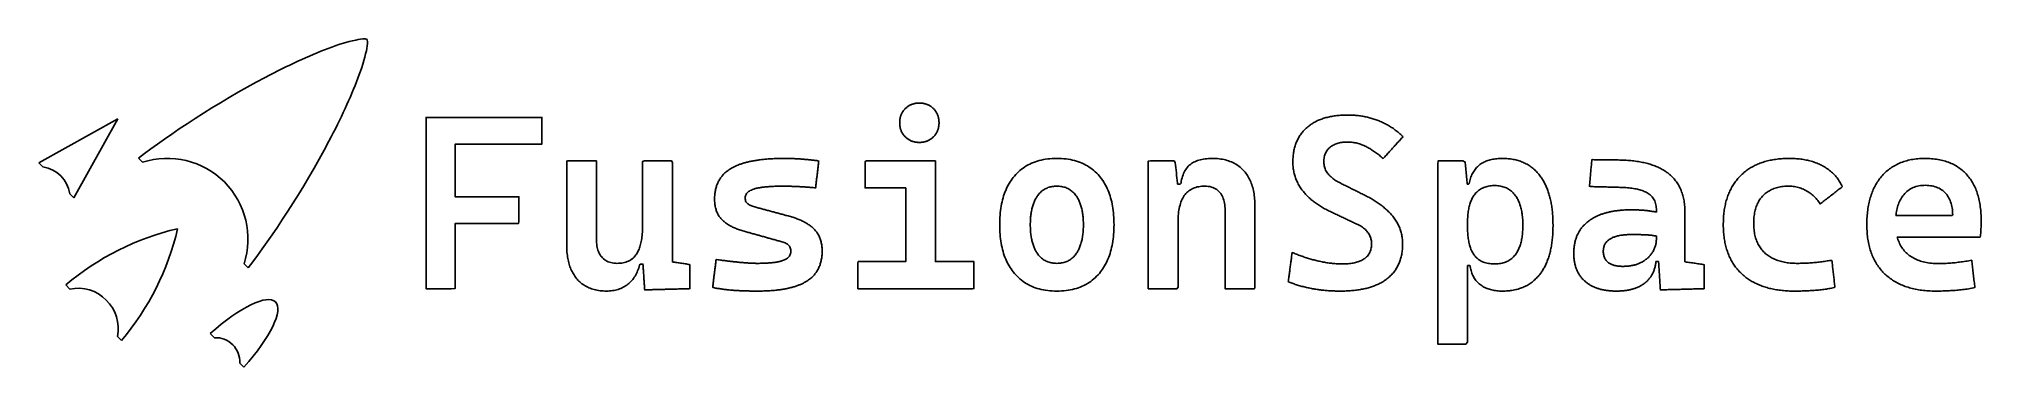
# Model space of a CAD drawing. Header units: millimetres. Extents: x 0 to 200, y 0 to 34.
import ezdxf

# ---------------------------------------------------------------- set-up
doc = ezdxf.new("R2010")
doc.units = ezdxf.units.MM
doc.layers.add('OUTLINE', color=7, linetype='Continuous')

msp = doc.modelspace()

# ---------------------------------------------------------------- linework, layer by layer
at = {"layer": 'OUTLINE'}
for p, q in [((0, 21.0547), (8.1322, 25.5726)), ((8.1322, 25.5726), (3.6143, 17.4404)), ((0.4243, 20.6304), (0, 21.0547)), ((10.676, 21.1016), (10.2518, 21.5259)), ((3.6143, 17.4404), (3.1901, 17.8647)), ((21.5602, 10.2174), (21.1359, 10.6417)), ((3.1918, 8.0476), (2.7675, 8.4718)), ((8.5061, 2.7332), (8.0819, 3.1574)), ((18.0755, 3.0352), (17.6512, 3.4595)), ((21.1107, 0), (20.6865, 0.4243))]:
    msp.add_line(p, q, dxfattribs=at)
for points in [[(90.8111, 23.1504), (90.7392, 23.1474), (90.6663, 23.1464), (90.5933, 23.1474), (90.5215, 23.1504), (90.4507, 23.1554), (90.381, 23.1623), (90.3124, 23.1712), (90.2448, 23.1821), (90.1783, 23.195), (90.1129, 23.2099), (90.0486, 23.2268), (89.9854, 23.2456), (89.9232, 23.2664), (89.8621, 23.2892), (89.8021, 23.314), (89.7432, 23.3408), (89.6854, 23.3695), (89.6286, 23.4003), (89.5729, 23.433), (89.5183, 23.4677), (89.4647, 23.5044), (89.4123, 23.543), (89.3609, 23.5837), (89.3106, 23.6263), (89.2613, 23.6709), (89.2132, 23.7175), (89.1666, 23.7657), (89.122, 23.8149), (89.0793, 23.8652), (89.0387, 23.9166), (89, 23.969), (88.9633, 24.0226), (88.9286, 24.0772), (88.8959, 24.1329), (88.8652, 24.1897), (88.8364, 24.2475), (88.8097, 24.3065), (88.7849, 24.3665), (88.7621, 24.4275), (88.7413, 24.4897), (88.7224, 24.5529), (88.7056, 24.6173), (88.6907, 24.6827), (88.6778, 24.7491), (88.6669, 24.8167), (88.658, 24.8853), (88.651, 24.955), (88.6461, 25.0258), (88.6431, 25.0977), (88.6421, 25.1706), (88.6431, 25.2435), (88.6461, 25.3154), (88.651, 25.3862), (88.658, 25.4559), (88.6669, 25.5245), (88.6778, 25.5921), (88.6907, 25.6585), (88.7056, 25.7239), (88.7224, 25.7882), (88.7413, 25.8515), (88.7621, 25.9136), (88.7849, 25.9747), (88.8097, 26.0347), (88.8364, 26.0937), (88.8652, 26.1515), (88.8959, 26.2083), (88.9286, 26.264), (88.9633, 26.3186), (89, 26.3721), (89.0387, 26.4246), (89.0793, 26.476), (89.122, 26.5263), (89.1666, 26.5755), (89.2132, 26.6237), (89.2613, 26.6703), (89.3106, 26.7149), (89.3609, 26.7575), (89.4123, 26.7982), (89.4647, 26.8368), (89.5183, 26.8735), (89.5729, 26.9082), (89.6286, 26.9409), (89.6854, 26.9717), (89.7432, 27.0004), (89.8021, 27.0272), (89.8621, 27.052), (89.9232, 27.0748), (89.9854, 27.0956), (90.0486, 27.1144), (90.1129, 27.1313), (90.1783, 27.1462), (90.2448, 27.159), (90.3124, 27.17), (90.381, 27.1789), (90.4507, 27.1858), (90.5215, 27.1908), (90.5933, 27.1937), (90.6663, 27.1947), (90.7392, 27.1937), (90.8111, 27.1908), (90.8819, 27.1858), (90.9516, 27.1789), (91.0202, 27.17), (91.0877, 27.159), (91.1542, 27.1462), (91.2196, 27.1313), (91.2839, 27.1144), (91.3472, 27.0956), (91.4093, 27.0748), (91.4704, 27.052), (91.5304, 27.0272), (91.5893, 27.0004), (91.6472, 26.9717), (91.704, 26.9409), (91.7597, 26.9082), (91.8143, 26.8735), (91.8678, 26.8368), (91.9203, 26.7982), (91.9717, 26.7575), (92.022, 26.7149), (92.0712, 26.6703), (92.1194, 26.6237), (92.166, 26.5755), (92.2106, 26.5263), (92.2532, 26.476), (92.2938, 26.4246), (92.3325, 26.3721), (92.3692, 26.3186), (92.4039, 26.264), (92.4366, 26.2083), (92.4673, 26.1515), (92.4961, 26.0937), (92.5229, 26.0347), (92.5477, 25.9747), (92.5705, 25.9136), (92.5913, 25.8515), (92.6101, 25.7882), (92.627, 25.7239), (92.6418, 25.6585), (92.6547, 25.5921), (92.6656, 25.5245), (92.6746, 25.4559), (92.6815, 25.3862), (92.6865, 25.3154), (92.6894, 25.2435), (92.6904, 25.1706), (92.6894, 25.0977), (92.6865, 25.0258), (92.6815, 24.955), (92.6746, 24.8853), (92.6656, 24.8167), (92.6547, 24.7491), (92.6418, 24.6827), (92.627, 24.6173), (92.6101, 24.5529), (92.5913, 24.4897), (92.5705, 24.4275), (92.5477, 24.3665), (92.5229, 24.3065), (92.4961, 24.2475), (92.4673, 24.1897), (92.4366, 24.1329), (92.4039, 24.0772), (92.3692, 24.0226), (92.3325, 23.969), (92.2938, 23.9166), (92.2532, 23.8652), (92.2106, 23.8149), (92.166, 23.7657), (92.1194, 23.7175), (92.0712, 23.6709), (92.022, 23.6263), (91.9717, 23.5837), (91.9203, 23.543), (91.8678, 23.5044), (91.8143, 23.4677), (91.7597, 23.433), (91.704, 23.4003), (91.6472, 23.3695), (91.5893, 23.3408), (91.5304, 23.314), (91.4704, 23.2892), (91.4093, 23.2664), (91.3472, 23.2456), (91.2839, 23.2268), (91.2196, 23.2099), (91.1542, 23.195), (91.0877, 23.1821), (91.0202, 23.1712), (90.9516, 23.1623), (90.8819, 23.1554)], [(40.1752, 25.717), (40.2884, 25.717), (40.481, 25.717), (40.7181, 25.717), (40.7868, 25.717), (41.0926, 25.717), (41.1479, 25.717), (41.3984, 25.717), (41.5776, 25.717), (41.7043, 25.717), (42.0073, 25.717), (42.0101, 25.717), (42.3159, 25.717), (42.4371, 25.717), (42.6217, 25.717), (42.8668, 25.717), (42.9275, 25.717), (43.2333, 25.717), (43.5391, 25.717), (43.8449, 25.717), (44.1507, 25.717), (44.4566, 25.717), (44.7624, 25.717), (45.0682, 25.717), (45.374, 25.717), (45.6798, 25.717), (45.9856, 25.717), (46.2914, 25.717), (46.5972, 25.717), (46.903, 25.717), (47.2089, 25.717), (47.5147, 25.717), (47.8205, 25.717), (48.1263, 25.717), (48.4321, 25.717), (48.7379, 25.717), (49.0437, 25.717), (49.3495, 25.717), (49.6553, 25.717), (49.9612, 25.717), (50.267, 25.717), (50.5728, 25.717), (50.8786, 25.717), (51.1844, 25.717), (51.4902, 25.717), (51.796, 25.717), (51.796, 25.4112), (51.796, 25.1053), (51.796, 24.7995), (51.796, 24.4937), (51.796, 24.1879), (51.796, 23.8821), (51.796, 23.5763), (51.796, 23.2705), (51.796, 22.9647), (51.4948, 22.9601), (51.189, 22.9601), (50.8832, 22.9601), (50.5773, 22.9601), (50.2715, 22.9601), (49.9657, 22.9601), (49.6599, 22.9601), (49.3541, 22.9601), (49.0483, 22.9601), (48.7425, 22.9601), (48.4367, 22.9601), (48.1308, 22.9601), (47.825, 22.9601), (47.5192, 22.9601), (47.2134, 22.9601), (46.9076, 22.9601), (46.6018, 22.9601), (46.296, 22.9601), (45.9902, 22.9601), (45.6844, 22.9601), (45.3785, 22.9601), (45.0727, 22.9601), (44.7669, 22.9601), (44.4611, 22.9601), (44.1553, 22.9601), (43.8495, 22.9601), (43.5437, 22.9601), (43.2379, 22.9601), (42.9321, 22.9601), (42.8668, 22.9601), (42.8668, 22.7088), (42.8668, 22.2791), (42.8668, 21.8493), (42.8668, 21.4196), (42.8668, 20.9899), (42.8668, 20.5601), (42.8668, 20.1304), (42.8668, 19.7007), (42.8668, 19.2709), (42.8668, 18.8412), (42.8668, 18.4114), (42.8668, 17.9817), (42.8668, 17.5578), (43.0136, 17.5578), (43.2705, 17.5578), (43.5274, 17.5578), (43.7843, 17.5578), (44.0412, 17.5578), (44.2981, 17.5578), (44.555, 17.5578), (44.8119, 17.5578), (45.0688, 17.5578), (45.3257, 17.5578), (45.5826, 17.5578), (45.8396, 17.5578), (46.0965, 17.5578), (46.3534, 17.5578), (46.6103, 17.5578), (46.8672, 17.5578), (47.1241, 17.5578), (47.381, 17.5578), (47.6379, 17.5578), (47.8948, 17.5578), (48.1517, 17.5578), (48.4086, 17.5578), (48.6655, 17.5578), (48.9224, 17.5578), (49.1793, 17.5578), (49.4362, 17.5578), (49.4362, 17.3009), (49.4362, 17.044), (49.4362, 16.7871), (49.4362, 16.5302), (49.4362, 16.2733), (49.4362, 16.0163), (49.4362, 15.7594), (49.4362, 15.5025), (49.4362, 15.2456), (49.4362, 14.9887), (49.3795, 14.7886), (49.1226, 14.7886), (48.8657, 14.7886), (48.6088, 14.7886), (48.3518, 14.7886), (48.0949, 14.7886), (47.838, 14.7886), (47.5811, 14.7886), (47.3242, 14.7886), (47.0673, 14.7886), (46.8104, 14.7886), (46.5535, 14.7886), (46.2966, 14.7886), (46.0397, 14.7886), (45.7828, 14.7886), (45.5259, 14.7886), (45.269, 14.7886), (45.0121, 14.7886), (44.7552, 14.7886), (44.4983, 14.7886), (44.2413, 14.7886), (43.9844, 14.7886), (43.7275, 14.7886), (43.4706, 14.7886), (43.2137, 14.7886), (42.9568, 14.7886), (42.8668, 14.7886), (42.8668, 14.5438), (42.8668, 14.1141), (42.8668, 13.6843), (42.8668, 13.2546), (42.8668, 12.8249), (42.8668, 12.3951), (42.8668, 11.9654), (42.8668, 11.5357), (42.8668, 11.1059), (42.8668, 10.6762), (42.8668, 10.2464), (42.8668, 9.8167), (42.8668, 9.387), (42.8668, 8.9572), (42.8668, 8.5275), (42.8668, 8.0978), (42.4524, 8.0825), (42.0226, 8.0825), (41.5929, 8.0825), (41.1631, 8.0825), (40.7334, 8.0825), (40.3037, 8.0825), (39.8739, 8.0825), (39.8739, 8.5122), (39.8739, 8.9419), (39.8739, 9.3717), (39.8739, 9.8014), (39.8739, 10.2312), (39.8739, 10.6609), (39.8739, 11.0906), (39.8739, 11.5204), (39.8739, 11.9501), (39.8739, 12.3798), (39.8739, 12.8096), (39.8739, 13.2393), (39.8739, 13.6691), (39.8739, 14.0988), (39.8739, 14.5285), (39.8739, 14.7886), (39.8739, 14.9583), (39.8739, 15.0455), (39.8739, 15.3024), (39.8739, 15.388), (39.8739, 15.5593), (39.8739, 15.8162), (39.8739, 15.8177), (39.8739, 16.0731), (39.8739, 16.2475), (39.8739, 16.33), (39.8739, 16.5869), (39.8739, 16.6772), (39.8739, 16.8438), (39.8739, 17.1007), (39.8739, 17.1069), (39.8739, 17.3576), (39.8739, 17.5367), (39.8739, 17.9664), (39.8739, 18.3962), (39.8739, 18.8259), (39.8739, 19.2556), (39.8739, 19.6854), (39.8739, 20.1151), (39.8739, 20.5448), (39.8739, 20.9746), (39.8739, 21.4043), (39.8739, 21.834), (39.8739, 22.2638), (39.8739, 22.6935), (39.8739, 22.9601), (39.8739, 23.1233), (39.8739, 23.2659), (39.8739, 23.553), (39.8739, 23.5717), (39.8739, 23.8775), (39.8739, 23.9827), (39.8739, 24.1834), (39.8739, 24.4125), (39.8739, 24.4892), (39.8739, 24.795), (39.8739, 24.8422), (39.8739, 25.1008), (39.8739, 25.2719), (39.8739, 25.4066), (39.8739, 25.7017), (39.8739, 25.7124)], [(134.3164, 7.837), (134.1689, 7.8348), (134.0198, 7.8341), (133.8954, 7.8346), (133.7714, 7.8358), (133.6479, 7.838), (133.5248, 7.841), (133.4022, 7.8448), (133.28, 7.8495), (133.1583, 7.8551), (133.0371, 7.8615), (132.9162, 7.8687), (132.7959, 7.8768), (132.6759, 7.8858), (132.5565, 7.8956), (132.4374, 7.9063), (132.3188, 7.9178), (132.2007, 7.9302), (132.083, 7.9435), (131.9658, 7.9576), (131.849, 7.9725), (131.7327, 7.9883), (131.6168, 8.005), (131.5014, 8.0225), (131.3864, 8.0408), (131.2718, 8.0601), (131.1578, 8.0801), (131.033, 8.1032), (130.9079, 8.1274), (130.7838, 8.1526), (130.6609, 8.1787), (130.539, 8.2058), (130.4182, 8.2339), (130.2985, 8.2629), (130.1799, 8.2928), (130.0623, 8.3237), (129.9459, 8.3556), (129.8305, 8.3884), (129.7163, 8.4222), (129.6031, 8.4569), (129.4909, 8.4925), (129.3799, 8.5292), (129.27, 8.5667), (129.1611, 8.6052), (129.0534, 8.6447), (128.9467, 8.6852), (128.8411, 8.7265), (128.7366, 8.7689), (128.6584, 8.8282), (128.6741, 8.947), (128.6897, 9.0658), (128.7053, 9.1846), (128.721, 9.3034), (128.7366, 9.4222), (128.7523, 9.541), (128.7679, 9.6598), (128.7836, 9.7786), (128.7992, 9.8974), (128.8149, 10.0162), (128.8305, 10.135), (128.8462, 10.2538), (128.8618, 10.3726), (128.8774, 10.4914), (128.8931, 10.6102), (128.9087, 10.729), (128.9244, 10.8478), (128.94, 10.9666), (128.9557, 11.0854), (128.9713, 11.2043), (128.987, 11.3231), (129.0026, 11.4419), (129.0182, 11.5607), (129.0339, 11.6795), (129.0495, 11.7983), (129.1466, 11.7805), (129.2621, 11.7324), (129.3774, 11.6852), (129.4925, 11.6391), (129.6075, 11.594), (129.7222, 11.5499), (129.8368, 11.5068), (129.9512, 11.4646), (130.0655, 11.4235), (130.1795, 11.3834), (130.2934, 11.3443), (130.4071, 11.3062), (130.5206, 11.2691), (130.634, 11.233), (130.7471, 11.1979), (130.8601, 11.1638), (130.9729, 11.1308), (131.0855, 11.0987), (131.198, 11.0676), (131.3103, 11.0375), (131.4223, 11.0084), (131.5342, 10.9804), (131.646, 10.9533), (131.7604, 10.9266), (131.8858, 10.8985), (132.0104, 10.8718), (132.1344, 10.8465), (132.2577, 10.8225), (132.3803, 10.8), (132.5022, 10.7789), (132.6234, 10.7591), (132.744, 10.7407), (132.8639, 10.7238), (132.9831, 10.7082), (133.1016, 10.694), (133.2195, 10.6812), (133.3366, 10.6697), (133.4531, 10.6597), (133.5689, 10.6511), (133.684, 10.6438), (133.7985, 10.6379), (133.9122, 10.6335), (134.0253, 10.6304), (134.1377, 10.6287), (134.2605, 10.6284), (134.4097, 10.6306), (134.555, 10.6354), (134.6965, 10.6431), (134.8343, 10.6534), (134.9683, 10.6666), (135.0985, 10.6824), (135.2249, 10.7011), (135.3476, 10.7224), (135.4664, 10.7465), (135.5815, 10.7734), (135.6928, 10.803), (135.8003, 10.8354), (135.904, 10.8705), (136.0039, 10.9083), (136.1001, 10.9489), (136.1925, 10.9923), (136.2811, 11.0384), (136.3659, 11.0872), (136.4469, 11.1388), (136.5395, 11.2046), (136.6333, 11.2799), (136.7202, 11.3597), (136.8004, 11.4437), (136.8739, 11.5321), (136.9405, 11.6249), (137.0004, 11.722), (137.0536, 11.8234), (137.0999, 11.9292), (137.1395, 12.0394), (137.1723, 12.1538), (137.1984, 12.2727), (137.2177, 12.3958), (137.2302, 12.5233), (137.2359, 12.6552), (137.235, 12.7788), (137.2281, 12.8943), (137.2152, 13.0073), (137.1962, 13.1179), (137.1712, 13.2259), (137.1402, 13.3313), (137.1032, 13.4343), (137.0601, 13.5348), (137.0111, 13.6327), (136.956, 13.7281), (136.8949, 13.821), (136.8278, 13.9114), (136.7546, 13.9993), (136.6755, 14.0847), (136.5903, 14.1675), (136.4991, 14.2478), (136.4019, 14.3257), (136.2987, 14.401), (136.1894, 14.4738), (136.0741, 14.544), (135.9528, 14.6118), (135.8255, 14.677), (135.6981, 14.7376), (135.5898, 14.789), (135.4816, 14.8404), (135.3734, 14.8918), (135.2651, 14.9432), (135.1569, 14.9946), (135.0487, 15.0461), (134.9404, 15.0975), (134.8322, 15.1489), (134.7239, 15.2003), (134.6157, 15.2517), (134.5075, 15.3032), (134.3992, 15.3546), (134.291, 15.406), (134.1828, 15.4574), (134.0745, 15.5088), (133.9663, 15.5602), (133.858, 15.6117), (133.7498, 15.6631), (133.6416, 15.7145), (133.5333, 15.7659), (133.4251, 15.8173), (133.3169, 15.8688), (133.2086, 15.9202), (133.1004, 15.9716), (132.9921, 16.023), (132.8718, 16.0803), (132.7513, 16.1393), (132.6326, 16.1993), (132.5158, 16.2602), (132.4009, 16.322), (132.2879, 16.3847), (132.1767, 16.4483), (132.0674, 16.5128), (131.9601, 16.5783), (131.8546, 16.6446), (131.751, 16.7118), (131.6492, 16.78), (131.5494, 16.849), (131.4514, 16.919), (131.3553, 16.9898), (131.2611, 17.0616), (131.1688, 17.1343), (131.0784, 17.2079), (130.9899, 17.2824), (130.9032, 17.3578), (130.8184, 17.4341), (130.7355, 17.5113), (130.6545, 17.5894), (130.5754, 17.6684), (130.4981, 17.7484), (130.4228, 17.8292), (130.3493, 17.911), (130.2777, 17.9936), (130.208, 18.0772), (130.1402, 18.1616), (130.0672, 18.2564), (129.9953, 18.3545), (129.9263, 18.4538), (129.8601, 18.5542), (129.7968, 18.6556), (129.7363, 18.7582), (129.6787, 18.8619), (129.6239, 18.9667), (129.572, 19.0725), (129.523, 19.1795), (129.4768, 19.2876), (129.4335, 19.3968), (129.3931, 19.5071), (129.3555, 19.6184), (129.3207, 19.7309), (129.2889, 19.8445), (129.2598, 19.9592), (129.2337, 20.075), (129.2104, 20.1919), (129.19, 20.3099), (129.1724, 20.4289), (129.1577, 20.5491), (129.1458, 20.6704), (129.1368, 20.7928), (129.1307, 20.9163), (129.1274, 21.0409), (129.127, 21.1709), (129.1292, 21.3078), (129.1341, 21.4428), (129.1417, 21.5759), (129.1519, 21.7072), (129.1647, 21.8365), (129.1802, 21.964), (129.1983, 22.0897), (129.2191, 22.2134), (129.2425, 22.3353), (129.2686, 22.4553), (129.2973, 22.5735), (129.3286, 22.6897), (129.3626, 22.8041), (129.3992, 22.9166), (129.4385, 23.0272), (129.4805, 23.136), (129.525, 23.2429), (129.5723, 23.3479), (129.6221, 23.451), (129.6746, 23.5523), (129.7298, 23.6517), (129.7876, 23.7492), (129.848, 23.8448), (129.9111, 23.9386), (129.9768, 24.0305), (130.0452, 24.1205), (130.1162, 24.2086), (130.1899, 24.2949), (130.2662, 24.3793), (130.3451, 24.4618), (130.4267, 24.5425), (130.511, 24.6212), (130.5979, 24.6981), (130.6781, 24.7655), (130.76, 24.831), (130.8437, 24.8947), (130.9292, 24.9565), (131.0164, 25.0165), (131.1055, 25.0746), (131.1963, 25.1309), (131.2889, 25.1854), (131.3832, 25.238), (131.4793, 25.2888), (131.5772, 25.3377), (131.6769, 25.3848), (131.7784, 25.4301), (131.8816, 25.4736), (131.9866, 25.5152), (132.0934, 25.5549), (132.2019, 25.5928), (132.3123, 25.6289), (132.4244, 25.6632), (132.5382, 25.6956), (132.6539, 25.7262), (132.7713, 25.7549), (132.8905, 25.7818), (133.0115, 25.8068), (133.1343, 25.8301), (133.2588, 25.8514), (133.3851, 25.871), (133.5132, 25.8887), (133.643, 25.9045), (133.7746, 25.9186), (133.908, 25.9308), (134.0432, 25.9411), (134.1802, 25.9496), (134.3189, 25.9563), (134.4594, 25.9611), (134.6017, 25.9641), (134.7457, 25.9653), (134.8752, 25.9647), (135.0015, 25.9626), (135.1271, 25.9589), (135.2519, 25.9536), (135.3759, 25.9467), (135.4992, 25.9383), (135.6218, 25.9283), (135.7436, 25.9167), (135.8646, 25.9035), (135.9848, 25.8888), (136.1043, 25.8725), (136.2231, 25.8547), (136.3411, 25.8352), (136.4583, 25.8142), (136.5747, 25.7917), (136.6904, 25.7675), (136.8054, 25.7418), (136.9196, 25.7145), (137.033, 25.6857), (137.1457, 25.6552), (137.2576, 25.6232), (137.3687, 25.5896), (137.4791, 25.5545), (137.5887, 25.5178), (137.6976, 25.4795), (137.8057, 25.4396), (137.9138, 25.3979), (138.0227, 25.3539), (138.1309, 25.3083), (138.2384, 25.2609), (138.3452, 25.2119), (138.4512, 25.1612), (138.5565, 25.1089), (138.6612, 25.0548), (138.765, 24.9991), (138.8682, 24.9417), (138.9707, 24.8827), (139.0724, 24.8219), (139.1734, 24.7595), (139.2737, 24.6954), (139.3733, 24.6296), (139.4721, 24.5621), (139.5703, 24.493), (139.6677, 24.4222), (139.7644, 24.3497), (139.8604, 24.2756), (139.9557, 24.1997), (140.0502, 24.1222), (140.144, 24.043), (140.2372, 23.9622), (140.3295, 23.8796), (140.4212, 23.7954), (140.4468, 23.7086), (140.3663, 23.6198), (140.2858, 23.5311), (140.2054, 23.4423), (140.1249, 23.3535), (140.0444, 23.2647), (139.9639, 23.1759), (139.8834, 23.0872), (139.8029, 22.9984), (139.7224, 22.9096), (139.6419, 22.8208), (139.5615, 22.7321), (139.481, 22.6433), (139.4005, 22.5545), (139.32, 22.4657), (139.2395, 22.377), (139.159, 22.2882), (139.0785, 22.1994), (138.998, 22.1106), (138.9176, 22.0219), (138.8371, 21.9331), (138.7566, 21.8443), (138.6761, 21.7555), (138.5956, 21.6668), (138.5151, 21.578), (138.4346, 21.4892), (138.3349, 21.564), (138.2339, 21.6503), (138.1332, 21.7342), (138.0328, 21.8158), (137.9327, 21.8951), (137.833, 21.972), (137.7335, 22.0466), (137.6344, 22.1188), (137.5355, 22.1887), (137.437, 22.2562), (137.3388, 22.3214), (137.2409, 22.3843), (137.1434, 22.4448), (137.0461, 22.503), (136.9491, 22.5588), (136.8525, 22.6123), (136.7562, 22.6635), (136.6602, 22.7123), (136.5629, 22.7595), (136.4469, 22.8126), (136.331, 22.8622), (136.2152, 22.9082), (136.0994, 22.9506), (135.9836, 22.9895), (135.8679, 23.0249), (135.7523, 23.0567), (135.6367, 23.0849), (135.5212, 23.1096), (135.4057, 23.1308), (135.2902, 23.1483), (135.1748, 23.1624), (135.0595, 23.1728), (134.9442, 23.1798), (134.829, 23.1831), (134.6977, 23.1829), (134.5567, 23.1786), (134.4198, 23.1702), (134.2868, 23.1577), (134.1579, 23.1411), (134.0331, 23.1205), (133.9122, 23.0958), (133.7955, 23.067), (133.6827, 23.0341), (133.574, 22.9971), (133.4693, 22.956), (133.3687, 22.9109), (133.2721, 22.8616), (133.1796, 22.8083), (133.0911, 22.7509), (133.0066, 22.6894), (132.9219, 22.6201), (132.8382, 22.5422), (132.7608, 22.4596), (132.6896, 22.3725), (132.6246, 22.2807), (132.5659, 22.1843), (132.5134, 22.0833), (132.4672, 21.9777), (132.4272, 21.8674), (132.3935, 21.7525), (132.366, 21.633), (132.3447, 21.5089), (132.3297, 21.3802), (132.3209, 21.2468), (132.3184, 21.1102), (132.3226, 20.9864), (132.3341, 20.8652), (132.3527, 20.7468), (132.3785, 20.6312), (132.4115, 20.5182), (132.4516, 20.408), (132.4989, 20.3005), (132.5534, 20.1958), (132.6151, 20.0937), (132.684, 19.9944), (132.7599, 19.898), (132.8282, 19.8195), (132.9009, 19.7422), (132.978, 19.666), (133.0595, 19.5911), (133.1454, 19.5173), (133.2357, 19.4448), (133.3303, 19.3734), (133.4294, 19.3032), (133.5329, 19.2342), (133.6407, 19.1664), (133.753, 19.0998), (133.8696, 19.0343), (133.9907, 18.9701), (134.1035, 18.9133), (134.2108, 18.86), (134.3181, 18.8066), (134.4254, 18.7532), (134.5327, 18.6998), (134.64, 18.6465), (134.7473, 18.5931), (134.8546, 18.5397), (134.9619, 18.4864), (135.0691, 18.433), (135.1764, 18.3796), (135.2837, 18.3263), (135.391, 18.2729), (135.4983, 18.2195), (135.6056, 18.1661), (135.7129, 18.1128), (135.8202, 18.0594), (135.9275, 18.006), (136.0347, 17.9527), (136.142, 17.8993), (136.2493, 17.8459), (136.3566, 17.7926), (136.4639, 17.7392), (136.5815, 17.6804), (136.7036, 17.618), (136.8239, 17.5549), (136.9422, 17.4912), (137.0586, 17.4269), (137.1731, 17.362), (137.2858, 17.2964), (137.3965, 17.2302), (137.5053, 17.1634), (137.6122, 17.096), (137.7173, 17.0279), (137.8204, 16.9592), (137.9216, 16.8899), (138.021, 16.82), (138.1184, 16.7494), (138.2139, 16.6783), (138.3076, 16.6065), (138.3993, 16.534), (138.4891, 16.461), (138.577, 16.3873), (138.6631, 16.313), (138.7472, 16.2381), (138.8294, 16.1626), (138.9098, 16.0864), (138.9882, 16.0096), (139.0648, 15.9322), (139.1394, 15.8542), (139.2121, 15.7755), (139.283, 15.6962), (139.3519, 15.6163), (139.4195, 15.535), (139.4964, 15.4385), (139.5703, 15.3408), (139.6411, 15.242), (139.7088, 15.1421), (139.7735, 15.041), (139.8352, 14.9387), (139.8938, 14.8353), (139.9493, 14.7308), (140.0018, 14.6252), (140.0513, 14.5184), (140.0977, 14.4104), (140.141, 14.3013), (140.1813, 14.1911), (140.2186, 14.0797), (140.2528, 13.9672), (140.2839, 13.8536), (140.312, 13.7388), (140.3371, 13.6228), (140.3591, 13.5058), (140.378, 13.3875), (140.3939, 13.2682), (140.4068, 13.1477), (140.4166, 13.026), (140.4234, 12.9033), (140.4271, 12.7793), (140.4278, 12.6508), (140.4256, 12.5144), (140.4207, 12.3799), (140.413, 12.2473), (140.4025, 12.1166), (140.3893, 11.9878), (140.3734, 11.8609), (140.3546, 11.7359), (140.3332, 11.6129), (140.3089, 11.4917), (140.2819, 11.3725), (140.2521, 11.2551), (140.2196, 11.1397), (140.1843, 11.0262), (140.1462, 10.9146), (140.1054, 10.8049), (140.0618, 10.6972), (140.0155, 10.5913), (139.9664, 10.4873), (139.9145, 10.3853), (139.8599, 10.2851), (139.8025, 10.1869), (139.7424, 10.0906), (139.6795, 9.9962), (139.6138, 9.9037), (139.5454, 9.8131), (139.4742, 9.7244), (139.4003, 9.6377), (139.3236, 9.5528), (139.2441, 9.4699), (139.1619, 9.3889), (139.0769, 9.3097), (138.9891, 9.2325), (138.8986, 9.1572), (138.8053, 9.0838), (138.7248, 9.0237), (138.6444, 8.9663), (138.5624, 8.9104), (138.4785, 8.856), (138.393, 8.8029), (138.3058, 8.7512), (138.2168, 8.701), (138.1261, 8.6522), (138.0337, 8.6047), (137.9396, 8.5587), (137.8438, 8.5142), (137.7462, 8.471), (137.6469, 8.4292), (137.5459, 8.3889), (137.4432, 8.35), (137.3387, 8.3125), (137.2326, 8.2764), (137.1247, 8.2417), (137.0151, 8.2085), (136.9038, 8.1766), (136.7908, 8.1462), (136.676, 8.1172), (136.5595, 8.0896), (136.4413, 8.0634), (136.3214, 8.0386), (136.1998, 8.0153), (136.0764, 7.9933), (135.9514, 7.9728), (135.8246, 7.9537), (135.696, 7.936), (135.5658, 7.9197), (135.4339, 7.9049), (135.3002, 7.8914), (135.1648, 7.8794), (135.0277, 7.8688), (134.8889, 7.8596), (134.7483, 7.8518), (134.6061, 7.8454), (134.4621, 7.8405)], [(65.2329, 13.3484), (65.2329, 13.2288), (65.2329, 13.202), (65.2329, 13.1092), (65.2329, 12.9895), (65.2329, 12.9483), (65.2329, 12.8699), (65.2329, 12.7503), (65.2329, 12.6946), (65.2329, 12.6306), (65.2329, 12.511), (65.2329, 12.3913), (65.2329, 12.2717), (65.2329, 12.1521), (65.2329, 12.0324), (65.2329, 11.9128), (65.2329, 11.7932), (65.2329, 11.6735), (65.2329, 11.5539), (65.2329, 11.4342), (65.2329, 11.3146), (65.2329, 11.195), (65.2329, 11.0753), (65.2329, 10.9557), (65.2362, 10.8388), (65.3545, 10.821), (65.4728, 10.8032), (65.5911, 10.7854), (65.7094, 10.7676), (65.8277, 10.7498), (65.946, 10.732), (66.0643, 10.7141), (66.1826, 10.6963), (66.3009, 10.6785), (66.4192, 10.6607), (66.5375, 10.6429), (66.6558, 10.6251), (66.7741, 10.6072), (66.8924, 10.5894), (67.0107, 10.5716), (67.046, 10.4824), (67.046, 10.3628), (67.046, 10.2431), (67.046, 10.1235), (67.046, 10.0039), (67.046, 9.8842), (67.046, 9.7646), (67.046, 9.6449), (67.046, 9.5253), (67.046, 9.4057), (67.046, 9.286), (67.046, 9.1664), (67.046, 9.0468), (67.046, 8.9271), (67.046, 8.8075), (67.046, 8.6879), (67.046, 8.5682), (67.046, 8.4486), (67.046, 8.3289), (67.046, 8.2093), (67.046, 8.0897), (66.9336, 8.0795), (66.814, 8.0763), (66.6945, 8.0731), (66.5749, 8.0699), (66.4553, 8.0667), (66.3357, 8.0635), (66.2161, 8.0603), (66.0965, 8.0571), (65.9769, 8.0539), (65.8573, 8.0507), (65.7377, 8.0475), (65.6181, 8.0444), (65.4985, 8.0412), (65.3789, 8.038), (65.2593, 8.0348), (65.1397, 8.0316), (65.0201, 8.0284), (64.9005, 8.0252), (64.781, 8.022), (64.6614, 8.0188), (64.5418, 8.0156), (64.4222, 8.0124), (64.3026, 8.0092), (64.183, 8.006), (64.0634, 8.0029), (63.9438, 7.9997), (63.8242, 7.9965), (63.7046, 7.9933), (63.585, 7.9901), (63.4654, 7.9869), (63.3458, 7.9837), (63.2262, 7.9805), (63.1066, 7.9773), (62.987, 7.9741), (62.8674, 7.9709), (62.7479, 7.9677), (62.6283, 7.9645), (62.5087, 7.9613), (62.3891, 7.9582), (62.3806, 8.0775), (62.3721, 8.1968), (62.3637, 8.3162), (62.3552, 8.4355), (62.3468, 8.5548), (62.3383, 8.6742), (62.3298, 8.7935), (62.3214, 8.9128), (62.3129, 9.0322), (62.3045, 9.1515), (62.296, 9.2709), (62.2875, 9.3902), (62.2791, 9.5095), (62.2706, 9.6289), (62.2621, 9.7482), (62.2537, 9.8675), (62.2452, 9.9869), (62.2368, 10.1062), (62.2283, 10.2256), (62.2198, 10.3449), (62.2114, 10.4642), (62.2029, 10.5836), (62.2006, 10.616), (62.0746, 10.616), (61.9273, 10.616), (61.8533, 10.5071), (61.8107, 10.3503), (61.7638, 10.198), (61.7126, 10.0502), (61.657, 9.907), (61.5972, 9.7684), (61.533, 9.6342), (61.4645, 9.5046), (61.3918, 9.3796), (61.3147, 9.2591), (61.2333, 9.1431), (61.1475, 9.0317), (61.0575, 8.9248), (60.9632, 8.8224), (60.8645, 8.7246), (60.7615, 8.6314), (60.6539, 8.5424), (60.5402, 8.4566), (60.4234, 8.3764), (60.3034, 8.3017), (60.1801, 8.2325), (60.0537, 8.1689), (59.9241, 8.1108), (59.7913, 8.0582), (59.6552, 8.0112), (59.516, 7.9697), (59.3736, 7.9337), (59.2281, 7.9033), (59.0793, 7.8784), (58.9273, 7.859), (58.7721, 7.8452), (58.6137, 7.8369), (58.4522, 7.8341), (58.2829, 7.8365), (58.117, 7.8435), (57.9544, 7.8552), (57.7953, 7.8717), (57.6396, 7.8928), (57.4873, 7.9186), (57.3384, 7.9491), (57.1928, 7.9843), (57.0507, 8.0242), (56.912, 8.0687), (56.7766, 8.118), (56.6447, 8.172), (56.5161, 8.2306), (56.391, 8.294), (56.2692, 8.362), (56.1509, 8.4348), (56.0359, 8.5122), (55.9243, 8.5943), (55.8162, 8.6811), (55.7114, 8.7726), (55.61, 8.8688), (55.512, 8.9697), (55.4179, 9.0748), (55.3352, 9.1743), (55.2558, 9.2771), (55.1798, 9.383), (55.1072, 9.492), (55.0379, 9.6043), (54.9719, 9.7197), (54.9093, 9.8383), (54.85, 9.9601), (54.794, 10.085), (54.7415, 10.2131), (54.6922, 10.3444), (54.6463, 10.4788), (54.6038, 10.6164), (54.5646, 10.7572), (54.5287, 10.9012), (54.4962, 11.0483), (54.4671, 11.1986), (54.4413, 11.3521), (54.4188, 11.5088), (54.3997, 11.6686), (54.3839, 11.8316), (54.3715, 11.9977), (54.3624, 12.1671), (54.3567, 12.3396), (54.3543, 12.5153), (54.3542, 12.6691), (54.3542, 12.8164), (54.3542, 12.9638), (54.3542, 13.1111), (54.3542, 13.2585), (54.3542, 13.4058), (54.3542, 13.5532), (54.3542, 13.7005), (54.3542, 13.8479), (54.3542, 13.9952), (54.3542, 14.1426), (54.3542, 14.2899), (54.3542, 14.4373), (54.3542, 14.5846), (54.3542, 14.732), (54.3542, 14.8793), (54.3542, 15.0267), (54.3542, 15.174), (54.3542, 15.3214), (54.3542, 15.4687), (54.3542, 15.6161), (54.3542, 15.7634), (54.3542, 15.9108), (54.3542, 16.0581), (54.3542, 16.2055), (54.3542, 16.3528), (54.3542, 16.5002), (54.3542, 16.6475), (54.3542, 16.7949), (54.3542, 16.9422), (54.3542, 17.0896), (54.3542, 17.2369), (54.3542, 17.3843), (54.3542, 17.5316), (54.3542, 17.679), (54.3542, 17.8263), (54.3542, 17.9737), (54.3542, 18.1211), (54.3542, 18.2684), (54.3542, 18.4158), (54.3542, 18.5631), (54.3542, 18.7105), (54.3542, 18.8578), (54.3542, 19.0052), (54.3542, 19.1525), (54.3542, 19.2999), (54.3542, 19.4472), (54.3542, 19.5946), (54.3542, 19.7419), (54.3542, 19.8893), (54.3542, 20.0366), (54.3542, 20.184), (54.3542, 20.3313), (54.3542, 20.4787), (54.3542, 20.626), (54.3542, 20.7734), (54.3542, 20.9207), (54.3542, 21.0681), (54.3542, 21.2154), (54.4707, 21.2463), (54.618, 21.2463), (54.7654, 21.2463), (54.9127, 21.2463), (55.0601, 21.2463), (55.2074, 21.2463), (55.3548, 21.2463), (55.5021, 21.2463), (55.6495, 21.2463), (55.7968, 21.2463), (55.9442, 21.2463), (56.0915, 21.2463), (56.2389, 21.2463), (56.3862, 21.2463), (56.5336, 21.2463), (56.6809, 21.2463), (56.8283, 21.2463), (56.9756, 21.2463), (57.123, 21.2463), (57.2703, 21.2463), (57.4177, 21.2463), (57.4214, 21.1027), (57.4214, 20.9554), (57.4214, 20.808), (57.4214, 20.6607), (57.4214, 20.5133), (57.4214, 20.366), (57.4214, 20.2186), (57.4214, 20.0713), (57.4214, 19.9239), (57.4214, 19.7766), (57.4214, 19.6292), (57.4214, 19.4819), (57.4214, 19.3345), (57.4214, 19.1872), (57.4214, 19.0398), (57.4214, 18.8925), (57.4214, 18.7451), (57.4214, 18.5978), (57.4214, 18.4504), (57.4214, 18.3031), (57.4214, 18.1557), (57.4214, 18.0084), (57.4214, 17.861), (57.4214, 17.7137), (57.4214, 17.5663), (57.4214, 17.419), (57.4214, 17.2716), (57.4214, 17.1243), (57.4214, 16.9769), (57.4214, 16.8296), (57.4214, 16.6822), (57.4214, 16.5349), (57.4214, 16.3875), (57.4214, 16.2402), (57.4214, 16.0928), (57.4214, 15.9455), (57.4214, 15.7981), (57.4214, 15.6507), (57.4214, 15.5034), (57.4214, 15.356), (57.4214, 15.2087), (57.4214, 15.0613), (57.4214, 14.914), (57.4214, 14.7666), (57.4214, 14.6193), (57.4214, 14.4719), (57.4214, 14.3246), (57.4214, 14.1772), (57.4214, 14.0299), (57.4214, 13.8825), (57.4214, 13.7352), (57.4214, 13.5878), (57.4214, 13.4405), (57.4214, 13.2931), (57.4214, 13.1458), (57.4219, 12.9884), (57.4278, 12.8167), (57.4408, 12.6513), (57.4608, 12.4922), (57.4878, 12.3395), (57.5218, 12.1931), (57.5628, 12.053), (57.6109, 11.9193), (57.666, 11.7919), (57.728, 11.6708), (57.7971, 11.556), (57.8733, 11.4476), (57.9564, 11.3455), (58.0505, 11.2457), (58.1538, 11.1514), (58.2633, 11.0658), (58.3789, 10.989), (58.5008, 10.921), (58.6289, 10.8618), (58.7632, 10.8113), (58.9036, 10.7696), (59.0503, 10.7367), (59.2032, 10.7125), (59.3623, 10.6972), (59.5276, 10.6906), (59.6959, 10.6925), (59.859, 10.7024), (60.0167, 10.7202), (60.1687, 10.746), (60.3153, 10.7796), (60.4562, 10.8212), (60.5917, 10.8706), (60.7215, 10.928), (60.8459, 10.9933), (60.9647, 11.0665), (61.0779, 11.1476), (61.1856, 11.2367), (61.2877, 11.3336), (61.3843, 11.4385), (61.4754, 11.5513), (61.5471, 11.6517), (61.6046, 11.7421), (61.6593, 11.8378), (61.7112, 11.9388), (61.7603, 12.0452), (61.8066, 12.1568), (61.8501, 12.2738), (61.8908, 12.3962), (61.9287, 12.5238), (61.9637, 12.6568), (61.996, 12.7951), (62.0254, 12.9387), (62.0521, 13.0876), (62.0759, 13.2418), (62.0969, 13.4014), (62.1151, 13.5663), (62.1305, 13.7365), (62.1431, 13.9121), (62.1529, 14.0929), (62.1599, 14.2791), (62.164, 14.4706), (62.1654, 14.6195), (62.1654, 14.8525), (62.1654, 15.1062), (62.1654, 15.3599), (62.1654, 15.6136), (62.1654, 15.8673), (62.1654, 16.121), (62.1654, 16.3748), (62.1654, 16.6285), (62.1654, 16.8822), (62.1654, 17.1359), (62.1654, 17.3896), (62.1654, 17.6433), (62.1654, 17.897), (62.1654, 18.1507), (62.1654, 18.4044), (62.1654, 18.6581), (62.1654, 18.9118), (62.1654, 19.1655), (62.1654, 19.4192), (62.1654, 19.6729), (62.1654, 19.9266), (62.1654, 20.1803), (62.1654, 20.434), (62.1654, 20.6877), (62.1654, 20.9414), (62.1654, 21.1952), (62.3679, 21.2463), (62.6216, 21.2463), (62.8753, 21.2463), (63.1291, 21.2463), (63.3828, 21.2463), (63.6365, 21.2463), (63.8902, 21.2463), (64.1439, 21.2463), (64.3976, 21.2463), (64.6513, 21.2463), (64.905, 21.2463), (65.1587, 21.2463), (65.2329, 21.0669), (65.2329, 20.8131), (65.2329, 20.5594), (65.2329, 20.3057), (65.2329, 20.052), (65.2329, 19.7983), (65.2329, 19.5446), (65.2329, 19.2909), (65.2329, 19.0372), (65.2329, 18.7835), (65.2329, 18.5298), (65.2329, 18.2761), (65.2329, 18.0224), (65.2329, 17.7687), (65.2329, 17.515), (65.2329, 17.2613), (65.2329, 17.0076), (65.2329, 16.7539), (65.2329, 16.5002), (65.2329, 16.2465), (65.2329, 15.9927), (65.2329, 15.739), (65.2329, 15.4853), (65.2329, 15.2316), (65.2329, 14.9779), (65.2329, 14.7242), (65.2329, 14.4705), (65.2329, 14.2168), (65.2329, 13.9631), (65.2329, 13.7094), (65.2329, 13.4557)], [(74.1353, 7.8345), (74.0005, 7.8341), (73.8831, 7.8343), (73.7668, 7.8347), (73.6517, 7.8354), (73.5379, 7.8364), (73.4252, 7.8377), (73.3137, 7.8393), (73.2034, 7.8412), (73.0942, 7.8433), (72.9863, 7.8458), (72.8796, 7.8485), (72.774, 7.8515), (72.6696, 7.8548), (72.5664, 7.8584), (72.4644, 7.8623), (72.3636, 7.8665), (72.264, 7.8709), (72.1656, 7.8757), (72.0683, 7.8807), (71.9722, 7.886), (71.8774, 7.8916), (71.7837, 7.8975), (71.6912, 7.9037), (71.5999, 7.9101), (71.5097, 7.9169), (71.4208, 7.9239), (71.319, 7.9325), (71.2063, 7.9425), (71.0948, 7.953), (70.9846, 7.9639), (70.8756, 7.9754), (70.7678, 7.9873), (70.6612, 7.9998), (70.5559, 8.0127), (70.4518, 8.0261), (70.3489, 8.04), (70.2472, 8.0543), (70.1468, 8.0692), (70.0476, 8.0845), (69.9496, 8.1003), (69.8528, 8.1166), (69.7573, 8.1334), (69.663, 8.1507), (69.5699, 8.1684), (69.478, 8.1867), (69.3874, 8.2054), (69.3927, 8.3016), (69.4055, 8.4038), (69.4182, 8.506), (69.431, 8.6082), (69.4438, 8.7104), (69.4566, 8.8126), (69.4693, 8.9148), (69.4821, 9.0171), (69.4949, 9.1193), (69.5077, 9.2215), (69.5204, 9.3237), (69.5332, 9.4259), (69.546, 9.5281), (69.5588, 9.6303), (69.5715, 9.7325), (69.5843, 9.8347), (69.5971, 9.937), (69.6099, 10.0392), (69.6226, 10.1414), (69.6354, 10.2436), (69.6482, 10.3458), (69.6609, 10.448), (69.6737, 10.5502), (69.6865, 10.6524), (69.6993, 10.7547), (69.712, 10.8569), (69.7248, 10.9591), (69.7376, 11.0613), (69.8288, 11.0757), (69.9462, 11.0598), (70.0622, 11.0443), (70.1768, 11.0291), (70.29, 11.0142), (70.4019, 10.9997), (70.5124, 10.9855), (70.6215, 10.9716), (70.7292, 10.9581), (70.8355, 10.9449), (70.9405, 10.932), (71.0441, 10.9195), (71.1463, 10.9073), (71.2472, 10.8955), (71.3466, 10.8839), (71.4447, 10.8727), (71.5414, 10.8619), (71.6368, 10.8513), (71.7307, 10.8411), (71.8233, 10.8313), (71.9145, 10.8217), (72.0044, 10.8125), (72.0928, 10.8037), (72.1799, 10.7952), (72.2777, 10.7858), (72.3974, 10.7748), (72.515, 10.7645), (72.6304, 10.7548), (72.7437, 10.7458), (72.8547, 10.7375), (72.9635, 10.7298), (73.0701, 10.7229), (73.1745, 10.7166), (73.2768, 10.711), (73.3768, 10.706), (73.4747, 10.7018), (73.5703, 10.6982), (73.6638, 10.6952), (73.7551, 10.693), (73.8442, 10.6914), (73.931, 10.6905), (74.026, 10.6903), (74.1647, 10.6909), (74.3003, 10.6925), (74.433, 10.6949), (74.5626, 10.6982), (74.6892, 10.7024), (74.8128, 10.7075), (74.9334, 10.7135), (75.051, 10.7204), (75.1655, 10.7282), (75.2771, 10.7368), (75.3856, 10.7464), (75.4912, 10.7569), (75.5937, 10.7683), (75.6932, 10.7806), (75.7897, 10.7937), (75.8832, 10.8078), (75.9737, 10.8228), (76.0612, 10.8387), (76.1456, 10.8554), (76.2271, 10.8731), (76.3055, 10.8916), (76.3809, 10.9111), (76.4533, 10.9315), (76.5227, 10.9527), (76.5891, 10.9749), (76.6775, 11.0075), (76.794, 11.0572), (76.9009, 11.111), (76.9981, 11.1689), (77.0857, 11.231), (77.1636, 11.2971), (77.2319, 11.3674), (77.2905, 11.4419), (77.3395, 11.5204), (77.3788, 11.6031), (77.4084, 11.6899), (77.4285, 11.7809), (77.4388, 11.876), (77.4395, 11.9833), (77.4299, 12.0971), (77.41, 12.2027), (77.3797, 12.3001), (77.3391, 12.3894), (77.2881, 12.4706), (77.2268, 12.5436), (77.1634, 12.6021), (77.0955, 12.6541), (77.0193, 12.7035), (76.9348, 12.7502), (76.842, 12.7943), (76.7409, 12.8357), (76.6315, 12.8745), (76.5137, 12.9107), (76.4038, 12.9413), (76.3045, 12.9689), (76.2053, 12.9966), (76.1061, 13.0242), (76.0068, 13.0519), (75.9076, 13.0795), (75.8084, 13.1072), (75.7092, 13.1348), (75.6099, 13.1625), (75.5107, 13.1901), (75.4115, 13.2178), (75.3123, 13.2454), (75.213, 13.2731), (75.1138, 13.3007), (75.0146, 13.3284), (74.9154, 13.356), (74.8161, 13.3837), (74.7169, 13.4113), (74.6177, 13.439), (74.5185, 13.4666), (74.4192, 13.4943), (74.32, 13.5219), (74.2208, 13.5496), (74.1216, 13.5772), (74.0223, 13.6049), (73.9231, 13.6325), (73.8239, 13.6602), (73.7246, 13.6878), (73.6254, 13.7155), (73.5262, 13.7431), (73.427, 13.7708), (73.3277, 13.7984), (73.2285, 13.8261), (73.1293, 13.8537), (73.0301, 13.8814), (72.9308, 13.909), (72.8316, 13.9367), (72.7324, 13.9643), (72.6246, 13.9944), (72.505, 14.0292), (72.3878, 14.0649), (72.273, 14.1016), (72.1606, 14.1393), (72.0507, 14.178), (71.9432, 14.2177), (71.8381, 14.2584), (71.7355, 14.3001), (71.6353, 14.3428), (71.5375, 14.3865), (71.4421, 14.4311), (71.3492, 14.4768), (71.2587, 14.5235), (71.1706, 14.5712), (71.0849, 14.6199), (71.0017, 14.6695), (70.9208, 14.7202), (70.8425, 14.7719), (70.7665, 14.8245), (70.693, 14.8782), (70.6218, 14.9328), (70.5531, 14.9885), (70.4869, 15.0451), (70.423, 15.1028), (70.3616, 15.1614), (70.2976, 15.2266), (70.2341, 15.2965), (70.1735, 15.3687), (70.1159, 15.4434), (70.0612, 15.5205), (70.0095, 15.6001), (69.9607, 15.682), (69.9148, 15.7664), (69.8719, 15.8531), (69.8319, 15.9423), (69.7949, 16.0339), (69.7608, 16.1279), (69.7296, 16.2244), (69.7014, 16.3232), (69.6761, 16.4245), (69.6537, 16.5282), (69.6343, 16.6343), (69.6178, 16.7428), (69.6043, 16.8537), (69.5937, 16.967), (69.586, 17.0828), (69.5813, 17.2009), (69.5796, 17.3215), (69.5806, 17.4378), (69.5841, 17.5518), (69.5903, 17.6642), (69.599, 17.7749), (69.6103, 17.884), (69.6242, 17.9913), (69.6406, 18.097), (69.6596, 18.2011), (69.6812, 18.3034), (69.7054, 18.4041), (69.7321, 18.5031), (69.7614, 18.6005), (69.7933, 18.6962), (69.8277, 18.7902), (69.8647, 18.8826), (69.9043, 18.9733), (69.9464, 19.0623), (69.9911, 19.1497), (70.0384, 19.2353), (70.0883, 19.3194), (70.1407, 19.4017), (70.1957, 19.4824), (70.2533, 19.5614), (70.3134, 19.6388), (70.3762, 19.7145), (70.4414, 19.7885), (70.5093, 19.8608), (70.5797, 19.9315), (70.6527, 20.0005), (70.7283, 20.0679), (70.8064, 20.1336), (70.8872, 20.1976), (70.9704, 20.2599), (71.0563, 20.3206), (71.1447, 20.3796), (71.2357, 20.4369), (71.3237, 20.4894), (71.3889, 20.5265), (71.4555, 20.5629), (71.5234, 20.5986), (71.5926, 20.6336), (71.6632, 20.6679), (71.7351, 20.7016), (71.8083, 20.7345), (71.8829, 20.7667), (71.9588, 20.7982), (72.036, 20.8291), (72.1145, 20.8592), (72.1944, 20.8886), (72.2756, 20.9174), (72.3582, 20.9454), (72.442, 20.9727), (72.5272, 20.9994), (72.6138, 21.0253), (72.7016, 21.0506), (72.7908, 21.0751), (72.8814, 21.099), (72.9732, 21.1221), (73.0664, 21.1446), (73.161, 21.1663), (73.2568, 21.1874), (73.354, 21.2077), (73.4525, 21.2274), (73.5524, 21.2464), (73.6536, 21.2646), (73.7561, 21.2822), (73.8599, 21.2991), (73.9651, 21.3152), (74.0716, 21.3307), (74.1794, 21.3455), (74.2886, 21.3596), (74.3991, 21.373), (74.5109, 21.3857), (74.6241, 21.3976), (74.7386, 21.4089), (74.8544, 21.4195), (74.9716, 21.4294), (75.0901, 21.4386), (75.2099, 21.4471), (75.3311, 21.4549), (75.4535, 21.462), (75.5774, 21.4684), (75.7025, 21.4741), (75.829, 21.4791), (75.9568, 21.4834), (76.0859, 21.487), (76.2164, 21.49), (76.3482, 21.4922), (76.4814, 21.4937), (76.6158, 21.4945), (76.7412, 21.4947), (76.8451, 21.4943), (76.9489, 21.4936), (77.0525, 21.4924), (77.156, 21.4908), (77.2594, 21.4887), (77.3627, 21.4863), (77.4659, 21.4834), (77.5689, 21.4802), (77.6718, 21.4765), (77.7745, 21.4723), (77.8772, 21.4678), (77.9797, 21.4628), (78.0821, 21.4575), (78.1844, 21.4517), (78.2865, 21.4454), (78.3885, 21.4388), (78.4899, 21.4318), (78.5882, 21.4246), (78.6869, 21.417), (78.7862, 21.409), (78.886, 21.4006), (78.9863, 21.3918), (79.0871, 21.3827), (79.1884, 21.3732), (79.2902, 21.3633), (79.3925, 21.353), (79.4953, 21.3423), (79.5986, 21.3312), (79.7024, 21.3197), (79.8067, 21.3079), (79.9116, 21.2956), (80.0169, 21.283), (80.1228, 21.27), (80.2291, 21.2566), (80.3063, 21.2208), (80.2944, 21.1185), (80.2825, 21.0161), (80.2706, 20.9138), (80.2588, 20.8115), (80.2469, 20.7092), (80.235, 20.6069), (80.2231, 20.5045), (80.2112, 20.4022), (80.1993, 20.2999), (80.1875, 20.1976), (80.1756, 20.0953), (80.1637, 19.9929), (80.1518, 19.8906), (80.1399, 19.7883), (80.1281, 19.686), (80.1162, 19.5837), (80.1043, 19.4814), (80.0924, 19.379), (80.0805, 19.2767), (80.0687, 19.1744), (80.0568, 19.0721), (80.0449, 18.9698), (80.033, 18.8674), (80.0211, 18.7651), (80.0093, 18.6628), (79.9974, 18.5605), (79.979, 18.4652), (79.8627, 18.4757), (79.7479, 18.4859), (79.6347, 18.4958), (79.5231, 18.5053), (79.4131, 18.5144), (79.3046, 18.5231), (79.1977, 18.5315), (79.0924, 18.5395), (78.9886, 18.5472), (78.8864, 18.5545), (78.7858, 18.5614), (78.6867, 18.5679), (78.5893, 18.5741), (78.4934, 18.58), (78.399, 18.5854), (78.3063, 18.5905), (78.2151, 18.5952), (78.1254, 18.5996), (78.0208, 18.6044), (77.9079, 18.6092), (77.7966, 18.6136), (77.6871, 18.6177), (77.5792, 18.6214), (77.4729, 18.6247), (77.3684, 18.6277), (77.2655, 18.6303), (77.1642, 18.6325), (77.0647, 18.6344), (76.9668, 18.6359), (76.8706, 18.637), (76.776, 18.6377), (76.6831, 18.6381), (76.5693, 18.6381), (76.431, 18.6375), (76.2954, 18.6362), (76.1624, 18.6342), (76.0321, 18.6315), (75.9044, 18.6282), (75.7793, 18.6241), (75.657, 18.6194), (75.5372, 18.6141), (75.4202, 18.608), (75.3058, 18.6013), (75.194, 18.594), (75.0849, 18.5859), (74.9785, 18.5772), (74.8747, 18.5677), (74.7735, 18.5577), (74.675, 18.5469), (74.5792, 18.5355), (74.486, 18.5234), (74.3955, 18.5106), (74.3077, 18.4971), (74.2225, 18.483), (74.1399, 18.4682), (74.06, 18.4527), (73.9828, 18.4366), (73.9082, 18.4198), (73.8362, 18.4023), (73.767, 18.3841), (73.7003, 18.3653), (73.611, 18.3376), (73.4839, 18.2925), (73.3667, 18.2436), (73.2595, 18.1911), (73.1622, 18.1348), (73.0749, 18.0747), (72.9975, 18.011), (72.93, 17.9434), (72.8725, 17.8722), (72.825, 17.7972), (72.7873, 17.7185), (72.7597, 17.636), (72.7419, 17.5498), (72.7342, 17.4599), (72.7367, 17.3479), (72.7509, 17.2363), (72.7767, 17.1342), (72.8141, 17.0416), (72.8631, 16.9585), (72.9238, 16.8849), (72.9961, 16.8209), (73.0626, 16.7748), (73.1341, 16.7319), (73.2131, 16.6903), (73.2996, 16.6499), (73.3936, 16.6108), (73.4952, 16.5729), (73.6042, 16.5363), (73.7208, 16.5009), (73.8449, 16.4668), (73.9458, 16.4396), (74.0453, 16.4128), (74.1447, 16.386), (74.2442, 16.3592), (74.3436, 16.3324), (74.4431, 16.3056), (74.5426, 16.2788), (74.642, 16.252), (74.7415, 16.2252), (74.8409, 16.1984), (74.9404, 16.1716), (75.0398, 16.1448), (75.1393, 16.118), (75.2388, 16.0912), (75.3382, 16.0644), (75.4377, 16.0376), (75.5371, 16.0108), (75.6366, 15.984), (75.7361, 15.9572), (75.8355, 15.9304), (75.935, 15.9036), (76.0344, 15.8768), (76.1339, 15.85), (76.2333, 15.8232), (76.3328, 15.7964), (76.4323, 15.7696), (76.5317, 15.7428), (76.6312, 15.716), (76.7306, 15.6891), (76.8301, 15.6623), (76.9296, 15.6355), (77.029, 15.6087), (77.1515, 15.5768), (77.2721, 15.5439), (77.3907, 15.5102), (77.5071, 15.4756), (77.6213, 15.4401), (77.7333, 15.4037), (77.8433, 15.3665), (77.951, 15.3285), (78.0566, 15.2896), (78.16, 15.2498), (78.2613, 15.2091), (78.3605, 15.1676), (78.4574, 15.1252), (78.5522, 15.082), (78.6449, 15.0379), (78.7354, 14.9929), (78.8237, 14.9471), (78.9099, 14.9004), (78.9939, 14.8529), (79.0758, 14.8044), (79.1555, 14.7552), (79.2331, 14.705), (79.3085, 14.654), (79.3817, 14.6022), (79.4528, 14.5494), (79.5218, 14.4959), (79.5885, 14.4414), (79.6531, 14.3861), (79.7156, 14.3299), (79.7773, 14.2716), (79.8467, 14.2016), (79.9132, 14.1297), (79.9769, 14.0558), (80.0378, 13.9799), (80.0958, 13.902), (80.151, 13.8221), (80.2033, 13.7402), (80.2527, 13.6563), (80.2993, 13.5704), (80.343, 13.4826), (80.3839, 13.3927), (80.422, 13.3009), (80.4572, 13.207), (80.4895, 13.1112), (80.519, 13.0133), (80.5456, 12.9135), (80.5694, 12.8116), (80.5903, 12.7078), (80.6084, 12.602), (80.6236, 12.4942), (80.636, 12.3844), (80.6455, 12.2726), (80.6521, 12.1588), (80.6559, 12.043), (80.6569, 11.9253), (80.6552, 11.8083), (80.651, 11.6931), (80.6442, 11.5796), (80.6349, 11.4678), (80.6231, 11.3578), (80.6087, 11.2495), (80.5918, 11.143), (80.5724, 11.0382), (80.5504, 10.9351), (80.5258, 10.8338), (80.4988, 10.7342), (80.4692, 10.6363), (80.4371, 10.5402), (80.4024, 10.4459), (80.3652, 10.3533), (80.3254, 10.2624), (80.2831, 10.1732), (80.2383, 10.0858), (80.1909, 10.0002), (80.141, 9.9162), (80.0886, 9.834), (80.0336, 9.7536), (79.9761, 9.6749), (79.9161, 9.5979), (79.8535, 9.5227), (79.7884, 9.4492), (79.7207, 9.3775), (79.6505, 9.3075), (79.5778, 9.2392), (79.5025, 9.1727), (79.4247, 9.1079), (79.3443, 9.0449), (79.2614, 8.9836), (79.176, 8.924), (79.0881, 8.8662), (79.0089, 8.8169), (78.9433, 8.778), (78.8763, 8.7399), (78.8079, 8.7025), (78.7381, 8.666), (78.6668, 8.6302), (78.5942, 8.5952), (78.5202, 8.561), (78.4447, 8.5276), (78.3678, 8.495), (78.2895, 8.4631), (78.2098, 8.4321), (78.1287, 8.4018), (78.0462, 8.3723), (77.9623, 8.3436), (77.8769, 8.3157), (77.7902, 8.2886), (77.702, 8.2622), (77.6124, 8.2367), (77.5214, 8.2119), (77.429, 8.1879), (77.3352, 8.1647), (77.24, 8.1423), (77.1433, 8.1207), (77.0453, 8.0999), (76.9458, 8.0798), (76.8449, 8.0606), (76.7427, 8.0421), (76.639, 8.0244), (76.5339, 8.0075), (76.4273, 7.9914), (76.3194, 7.976), (76.2101, 7.9615), (76.0993, 7.9477), (75.9871, 7.9348), (75.8736, 7.9226), (75.7586, 7.9112), (75.6422, 7.9006), (75.5244, 7.8907), (75.4051, 7.8817), (75.2845, 7.8734), (75.1624, 7.866), (75.039, 7.8593), (74.9141, 7.8534), (74.7878, 7.8483), (74.6601, 7.844), (74.531, 7.8404), (74.4005, 7.8377), (74.2686, 7.8357)], [(92.318, 20.8287), (92.318, 20.62), (92.318, 20.5013), (92.318, 20.4112), (92.318, 20.2024), (92.318, 20.1789), (92.318, 19.9936), (92.318, 19.8565), (92.318, 19.7848), (92.318, 19.576), (92.318, 19.5341), (92.318, 19.3672), (92.318, 19.2118), (92.318, 19.1584), (92.318, 18.9496), (92.318, 18.8894), (92.318, 18.7408), (92.318, 18.567), (92.318, 18.532), (92.318, 18.2447), (92.318, 17.9223), (92.318, 17.5999), (92.318, 17.2775), (92.318, 16.9552), (92.318, 16.6328), (92.318, 16.3104), (92.318, 15.988), (92.318, 15.6657), (92.318, 15.3433), (92.318, 15.0209), (92.318, 14.6985), (92.318, 14.3762), (92.318, 14.0538), (92.318, 13.7314), (92.318, 13.409), (92.318, 13.0867), (92.318, 12.7643), (92.318, 12.4419), (92.318, 12.1195), (92.318, 11.7972), (92.318, 11.4748), (92.318, 11.1524), (92.318, 10.8643), (92.3467, 10.8643), (92.4924, 10.8643), (92.6381, 10.8643), (92.7837, 10.8643), (92.9294, 10.8643), (93.0751, 10.8643), (93.2207, 10.8643), (93.3664, 10.8643), (93.512, 10.8643), (93.6577, 10.8643), (93.8034, 10.8643), (93.949, 10.8643), (94.0947, 10.8643), (94.2404, 10.8643), (94.386, 10.8643), (94.5317, 10.8643), (94.6773, 10.8643), (94.823, 10.8643), (94.9687, 10.8643), (95.1143, 10.8643), (95.26, 10.8643), (95.4057, 10.8643), (95.5513, 10.8643), (95.697, 10.8643), (95.8426, 10.8643), (95.9883, 10.8643), (96.134, 10.8643), (96.2796, 10.8643), (96.2796, 10.7187), (96.2796, 10.573), (96.2796, 10.4273), (96.2796, 10.2817), (96.2796, 10.136), (96.2796, 9.9903), (96.2796, 9.8447), (96.2796, 9.699), (96.2796, 9.5534), (96.2796, 9.4077), (96.2796, 9.262), (96.2796, 9.1164), (96.2796, 8.9707), (96.2796, 8.825), (96.2796, 8.6794), (96.2796, 8.5337), (96.2796, 8.3881), (96.2796, 8.2424), (96.2796, 8.0967), (96.1482, 8.0825), (96.0026, 8.0825), (95.8569, 8.0825), (95.7112, 8.0825), (95.5656, 8.0825), (95.4199, 8.0825), (95.2742, 8.0825), (95.1286, 8.0825), (94.9829, 8.0825), (94.8373, 8.0825), (94.6916, 8.0825), (94.5459, 8.0825), (94.4003, 8.0825), (94.2546, 8.0825), (94.109, 8.0825), (93.9633, 8.0825), (93.8176, 8.0825), (93.672, 8.0825), (93.5263, 8.0825), (93.3806, 8.0825), (93.235, 8.0825), (93.0893, 8.0825), (92.9437, 8.0825), (92.798, 8.0825), (92.6523, 8.0825), (92.5067, 8.0825), (92.361, 8.0825), (92.2153, 8.0825), (92.1642, 8.0825), (92.0697, 8.0825), (91.8419, 8.0825), (91.5195, 8.0825), (91.1971, 8.0825), (90.8747, 8.0825), (90.5524, 8.0825), (90.23, 8.0825), (89.9076, 8.0825), (89.5852, 8.0825), (89.474, 8.0825), (89.3082, 8.0825), (89.2629, 8.0825), (89.1423, 8.0825), (88.9765, 8.0825), (88.8106, 8.0825), (88.6448, 8.0825), (88.4789, 8.0825), (88.3131, 8.0825), (88.1473, 8.0825), (87.9814, 8.0825), (87.8156, 8.0825), (87.6497, 8.0825), (87.4839, 8.0825), (87.318, 8.0825), (87.1522, 8.0825), (86.9863, 8.0825), (86.8205, 8.0825), (86.6547, 8.0825), (86.4888, 8.0825), (86.323, 8.0825), (86.1571, 8.0825), (85.9913, 8.0825), (85.8254, 8.0825), (85.6596, 8.0825), (85.4938, 8.0825), (85.3279, 8.0825), (85.1621, 8.0825), (84.9962, 8.0825), (84.8304, 8.0825), (84.6645, 8.0825), (84.4987, 8.0825), (84.3328, 8.0825), (84.3328, 8.2483), (84.3328, 8.4142), (84.3328, 8.58), (84.3328, 8.7459), (84.3328, 8.9117), (84.3328, 9.0775), (84.3328, 9.2434), (84.3328, 9.4092), (84.3328, 9.5751), (84.3328, 9.7409), (84.3328, 9.9068), (84.3328, 10.0726), (84.3328, 10.2384), (84.3328, 10.4043), (84.3328, 10.5701), (84.3328, 10.736), (84.3703, 10.8643), (84.5362, 10.8643), (84.702, 10.8643), (84.8679, 10.8643), (85.0337, 10.8643), (85.1996, 10.8643), (85.3654, 10.8643), (85.5313, 10.8643), (85.6971, 10.8643), (85.8629, 10.8643), (86.0288, 10.8643), (86.1946, 10.8643), (86.3605, 10.8643), (86.5263, 10.8643), (86.6922, 10.8643), (86.858, 10.8643), (87.0238, 10.8643), (87.1897, 10.8643), (87.3555, 10.8643), (87.5214, 10.8643), (87.6872, 10.8643), (87.8531, 10.8643), (88.0189, 10.8643), (88.1848, 10.8643), (88.3506, 10.8643), (88.5164, 10.8643), (88.6823, 10.8643), (88.8481, 10.8643), (89.014, 10.8643), (89.1798, 10.8643), (89.2629, 10.8643), (89.2629, 10.9838), (89.2629, 11.3062), (89.2629, 11.6286), (89.2629, 11.951), (89.2629, 12.2733), (89.2629, 12.5957), (89.2629, 12.9181), (89.2629, 13.2405), (89.2629, 13.5628), (89.2629, 13.8852), (89.2629, 14.2076), (89.2629, 14.53), (89.2629, 14.8523), (89.2629, 15.1747), (89.2629, 15.4971), (89.2629, 15.8195), (89.2629, 16.1418), (89.2629, 16.4642), (89.2629, 16.7866), (89.2629, 17.109), (89.2629, 17.4313), (89.2629, 17.7537), (89.2629, 18.0761), (89.2629, 18.3985), (89.2629, 18.4645), (89.2537, 18.4645), (89.0449, 18.4645), (88.8361, 18.4645), (88.6274, 18.4645), (88.4186, 18.4645), (88.2098, 18.4645), (88.001, 18.4645), (87.7922, 18.4645), (87.5834, 18.4645), (87.3746, 18.4645), (87.1658, 18.4645), (86.957, 18.4645), (86.7482, 18.4645), (86.5394, 18.4645), (86.3306, 18.4645), (86.1219, 18.4645), (85.9131, 18.4645), (85.7043, 18.4645), (85.4955, 18.4645), (85.2867, 18.4645), (85.0779, 18.4645), (85.0779, 18.6733), (85.0779, 18.8821), (85.0779, 19.0909), (85.0779, 19.2997), (85.0779, 19.5084), (85.0779, 19.7172), (85.0779, 19.926), (85.0779, 20.1348), (85.0779, 20.3436), (85.0779, 20.5524), (85.0779, 20.7612), (85.0779, 20.97), (85.0779, 21.1788), (85.2191, 21.2463), (85.4279, 21.2463), (85.6367, 21.2463), (85.8455, 21.2463), (86.0543, 21.2463), (86.2631, 21.2463), (86.4719, 21.2463), (86.6807, 21.2463), (86.8895, 21.2463), (87.0983, 21.2463), (87.307, 21.2463), (87.5158, 21.2463), (87.7246, 21.2463), (87.9334, 21.2463), (88.1422, 21.2463), (88.351, 21.2463), (88.5598, 21.2463), (88.7686, 21.2463), (88.9774, 21.2463), (89.1862, 21.2463), (89.395, 21.2463), (89.6038, 21.2463), (89.8125, 21.2463), (90.0213, 21.2463), (90.2301, 21.2463), (90.4389, 21.2463), (90.6477, 21.2463), (90.8565, 21.2463), (91.0653, 21.2463), (91.2741, 21.2463), (91.4829, 21.2463), (91.6917, 21.2463), (91.9005, 21.2463), (92.1092, 21.2463), (92.318, 21.2463), (92.318, 21.0375)], [(105.0677, 7.8376), (104.8235, 7.8341), (104.5801, 7.8376), (104.3415, 7.848), (104.1078, 7.8653), (103.8789, 7.8895), (103.6548, 7.9206), (103.4355, 7.9587), (103.2211, 8.0037), (103.0115, 8.0556), (102.8067, 8.1144), (102.6067, 8.1801), (102.4116, 8.2528), (102.2213, 8.3324), (102.0359, 8.4189), (101.8552, 8.5123), (101.6794, 8.6127), (101.5085, 8.7199), (101.3423, 8.8341), (101.181, 8.9552), (101.0246, 9.0832), (100.8729, 9.2182), (100.7261, 9.36), (100.5841, 9.5088), (100.4506, 9.6603), (100.3318, 9.8055), (100.2179, 9.9552), (100.1089, 10.1096), (100.0047, 10.2686), (99.9054, 10.4322), (99.8109, 10.6003), (99.7213, 10.7731), (99.6365, 10.9504), (99.5565, 11.1324), (99.4815, 11.319), (99.4112, 11.5101), (99.3458, 11.7058), (99.2853, 11.9062), (99.2296, 12.1111), (99.1788, 12.3207), (99.1328, 12.5348), (99.0917, 12.7535), (99.0554, 12.9768), (99.0239, 13.2047), (98.9973, 13.4373), (98.9756, 13.6744), (98.9587, 13.9161), (98.9467, 14.1624), (98.9395, 14.4133), (98.9371, 14.6688), (98.9396, 14.9248), (98.947, 15.1761), (98.9592, 15.4228), (98.9762, 15.6649), (98.998, 15.9023), (99.0247, 16.1351), (99.0563, 16.3632), (99.0926, 16.5867), (99.1338, 16.8055), (99.1799, 17.0197), (99.2308, 17.2293), (99.2865, 17.4342), (99.3471, 17.6344), (99.4125, 17.8301), (99.4827, 18.021), (99.5578, 18.2074), (99.6377, 18.389), (99.7224, 18.5661), (99.812, 18.7385), (99.9064, 18.9062), (100.0057, 19.0693), (100.1098, 19.2278), (100.2188, 19.3816), (100.3325, 19.5307), (100.4512, 19.6753), (100.5848, 19.8263), (100.7269, 19.9746), (100.8738, 20.116), (101.0256, 20.2506), (101.1822, 20.3782), (101.3437, 20.4989), (101.51, 20.6128), (101.6811, 20.7197), (101.857, 20.8197), (102.0378, 20.9128), (102.2235, 20.999), (102.4139, 21.0783), (102.6092, 21.1507), (102.8093, 21.2161), (103.0143, 21.2747), (103.2241, 21.3264), (103.4388, 21.3711), (103.6582, 21.409), (103.8825, 21.4399), (104.1117, 21.464), (104.3457, 21.4811), (104.5845, 21.4914), (104.8282, 21.4947), (105.0723, 21.4911), (105.3116, 21.4806), (105.5461, 21.4633), (105.7756, 21.4391), (106.0002, 21.4079), (106.2199, 21.3699), (106.4347, 21.325), (106.6447, 21.2733), (106.8497, 21.2146), (107.0499, 21.149), (107.2451, 21.0766), (107.4355, 20.9972), (107.6209, 20.911), (107.8015, 20.8179), (107.9772, 20.7179), (108.148, 20.611), (108.3139, 20.4973), (108.4749, 20.3766), (108.631, 20.2491), (108.7822, 20.1146), (108.9285, 19.9733), (109.0699, 19.8251), (109.2028, 19.6743), (109.3209, 19.5297), (109.4343, 19.3804), (109.5428, 19.2265), (109.6465, 19.0679), (109.7454, 18.9047), (109.8394, 18.7368), (109.9287, 18.5643), (110.0131, 18.3871), (110.0926, 18.2053), (110.1674, 18.0188), (110.2373, 17.8277), (110.3024, 17.632), (110.3627, 17.4316), (110.4182, 17.2265), (110.4688, 17.0168), (110.5146, 16.8024), (110.5556, 16.5834), (110.5918, 16.3597), (110.6231, 16.1314), (110.6497, 15.8985), (110.6714, 15.6609), (110.6882, 15.4186), (110.7003, 15.1717), (110.7075, 14.9201), (110.7099, 14.6639), (110.7075, 14.4084), (110.7002, 14.1575), (110.6882, 13.9112), (110.6712, 13.6694), (110.6495, 13.4323), (110.6229, 13.1998), (110.5914, 12.9719), (110.5552, 12.7485), (110.5141, 12.5298), (110.4681, 12.3157), (110.4173, 12.1062), (110.3617, 11.9012), (110.3013, 11.7009), (110.236, 11.5052), (110.1659, 11.3141), (110.091, 11.1275), (110.0112, 10.9456), (109.9266, 10.7683), (109.8371, 10.5956), (109.7428, 10.4275), (109.6437, 10.264), (109.5397, 10.105), (109.4309, 9.9507), (109.3173, 9.801), (109.1989, 9.6559), (109.0654, 9.5043), (108.9239, 9.3559), (108.7775, 9.2144), (108.6263, 9.0799), (108.4701, 8.9522), (108.3091, 8.8314), (108.1432, 8.7175), (107.9723, 8.6106), (107.7966, 8.5105), (107.616, 8.4173), (107.4306, 8.331), (107.2402, 8.2517), (107.0449, 8.1792), (106.8448, 8.1136), (106.6398, 8.055), (106.4298, 8.0032), (106.215, 7.9584), (105.9953, 7.9204), (105.7708, 7.8893), (105.5413, 7.8652), (105.3069, 7.8479)], [(117.3043, 14.3978), (117.3043, 14.1297), (117.3043, 13.8616), (117.3043, 13.5935), (117.3043, 13.3254), (117.3043, 13.0574), (117.3043, 12.7893), (117.3043, 12.5212), (117.3043, 12.2531), (117.3043, 11.985), (117.3043, 11.717), (117.3043, 11.4489), (117.3043, 11.1808), (117.3043, 10.9127), (117.3043, 10.6446), (117.3043, 10.3766), (117.3043, 10.1085), (117.3043, 9.8404), (117.3043, 9.5723), (117.3043, 9.3042), (117.3043, 9.0362), (117.3043, 8.7681), (117.3043, 8.5), (117.3043, 8.2319), (117.1857, 8.0825), (116.9176, 8.0825), (116.6496, 8.0825), (116.3815, 8.0825), (116.1134, 8.0825), (115.8453, 8.0825), (115.5772, 8.0825), (115.3091, 8.0825), (115.0411, 8.0825), (114.773, 8.0825), (114.5049, 8.0825), (114.2368, 8.0825), (114.2368, 8.3506), (114.2368, 8.6186), (114.2368, 8.8867), (114.2368, 9.1548), (114.2368, 9.4229), (114.2368, 9.691), (114.2368, 9.959), (114.2368, 10.2271), (114.2368, 10.4952), (114.2368, 10.7633), (114.2368, 11.0314), (114.2368, 11.2994), (114.2368, 11.5675), (114.2368, 11.8356), (114.2368, 12.1037), (114.2368, 12.3718), (114.2368, 12.6398), (114.2368, 12.9079), (114.2368, 13.176), (114.2368, 13.4441), (114.2368, 13.7122), (114.2368, 13.9802), (114.2368, 14.2483), (114.2368, 14.5164), (114.2368, 14.7845), (114.2368, 15.0526), (114.2368, 15.3206), (114.2368, 15.5887), (114.2368, 15.8568), (114.2368, 16.1249), (114.2368, 16.393), (114.2368, 16.661), (114.2368, 16.9291), (114.2368, 17.1972), (114.2368, 17.4653), (114.2368, 17.7334), (114.2368, 18.0014), (114.2368, 18.2695), (114.2368, 18.5376), (114.2368, 18.8057), (114.2368, 19.0738), (114.2368, 19.3419), (114.2368, 19.6099), (114.2368, 19.878), (114.2368, 20.1461), (114.2368, 20.4142), (114.2368, 20.6823), (114.2368, 20.9503), (114.2368, 21.2184), (114.477, 21.2463), (114.7451, 21.2463), (115.0132, 21.2463), (115.2812, 21.2463), (115.5493, 21.2463), (115.8174, 21.2463), (116.0855, 21.2463), (116.3536, 21.2463), (116.6216, 21.2463), (116.8897, 21.2463), (117.0121, 21.0835), (117.0419, 20.8171), (117.0716, 20.5507), (117.1013, 20.2842), (117.131, 20.0178), (117.1608, 19.7514), (117.1905, 19.485), (117.2202, 19.2185), (117.2499, 18.9521), (117.26, 18.8619), (117.3685, 18.8619), (117.5273, 18.8619), (117.6144, 18.9602), (117.642, 19.1416), (117.6759, 19.3162), (117.7161, 19.4839), (117.7626, 19.6449), (117.8154, 19.799), (117.8745, 19.9464), (117.9399, 20.087), (118.0116, 20.2207), (118.0896, 20.3477), (118.1739, 20.4678), (118.2645, 20.5812), (118.3614, 20.6878), (118.4646, 20.7875), (118.5701, 20.8773), (118.6764, 20.9567), (118.7891, 21.0306), (118.9082, 21.0991), (119.0337, 21.1621), (119.1656, 21.2196), (119.3039, 21.2717), (119.4486, 21.3183), (119.5997, 21.3595), (119.7571, 21.3952), (119.921, 21.4254), (120.0913, 21.4502), (120.2679, 21.4695), (120.451, 21.4834), (120.6404, 21.4917), (120.8362, 21.4947), (121.0203, 21.4924), (121.2001, 21.4851), (121.3762, 21.4728), (121.5486, 21.4555), (121.7172, 21.4332), (121.8822, 21.4059), (122.0434, 21.3736), (122.2009, 21.3364), (122.3547, 21.2941), (122.5047, 21.2468), (122.651, 21.1946), (122.7936, 21.1373), (122.9325, 21.0751), (123.0677, 21.0079), (123.1991, 20.9356), (123.3268, 20.8584), (123.4508, 20.7762), (123.5711, 20.689), (123.6877, 20.5968), (123.8005, 20.4996), (123.9096, 20.3974), (124.015, 20.2902), (124.1136, 20.1816), (124.2044, 20.0735), (124.2913, 19.9618), (124.3743, 19.8466), (124.4534, 19.7278), (124.5285, 19.6054), (124.5998, 19.4795), (124.6672, 19.35), (124.7306, 19.2169), (124.7902, 19.0803), (124.8458, 18.9401), (124.8976, 18.7963), (124.9454, 18.649), (124.9893, 18.4981), (125.0294, 18.3437), (125.0655, 18.1856), (125.0977, 18.024), (125.126, 17.8589), (125.1504, 17.6901), (125.1709, 17.5179), (125.1875, 17.342), (125.2002, 17.1626), (125.2089, 16.9796), (125.2138, 16.793), (125.2149, 16.6112), (125.2149, 16.4523), (125.2149, 16.2935), (125.2149, 16.1346), (125.2149, 15.9758), (125.2149, 15.8169), (125.2149, 15.6581), (125.2149, 15.4992), (125.2149, 15.3404), (125.2149, 15.1815), (125.2149, 15.0227), (125.2149, 14.8638), (125.2149, 14.705), (125.2149, 14.5461), (125.2149, 14.3873), (125.2149, 14.2284), (125.2149, 14.0696), (125.2149, 13.9107), (125.2149, 13.7519), (125.2149, 13.593), (125.2149, 13.4342), (125.2149, 13.2753), (125.2149, 13.1165), (125.2149, 12.9576), (125.2149, 12.7988), (125.2149, 12.64), (125.2149, 12.4811), (125.2149, 12.3223), (125.2149, 12.1634), (125.2149, 12.0046), (125.2149, 11.8457), (125.2149, 11.6869), (125.2149, 11.528), (125.2149, 11.3692), (125.2149, 11.2103), (125.2149, 11.0515), (125.2149, 10.8926), (125.2149, 10.7338), (125.2149, 10.5749), (125.2149, 10.4161), (125.2149, 10.2572), (125.2149, 10.0984), (125.2149, 9.9395), (125.2149, 9.7807), (125.2149, 9.6218), (125.2149, 9.463), (125.2149, 9.3041), (125.2149, 9.1453), (125.2149, 8.9864), (125.2149, 8.8276), (125.2149, 8.6688), (125.2149, 8.5099), (125.2149, 8.3511), (125.2149, 8.1922), (125.1658, 8.0825), (125.0069, 8.0825), (124.8481, 8.0825), (124.6892, 8.0825), (124.5304, 8.0825), (124.3715, 8.0825), (124.2127, 8.0825), (124.0538, 8.0825), (123.895, 8.0825), (123.7361, 8.0825), (123.5773, 8.0825), (123.4184, 8.0825), (123.2596, 8.0825), (123.1007, 8.0825), (122.9419, 8.0825), (122.7831, 8.0825), (122.6242, 8.0825), (122.4654, 8.0825), (122.3065, 8.0825), (122.1477, 8.0825), (122.1477, 8.2413), (122.1477, 8.4002), (122.1477, 8.559), (122.1477, 8.7179), (122.1477, 8.8767), (122.1477, 9.0356), (122.1477, 9.1944), (122.1477, 9.3533), (122.1477, 9.5121), (122.1477, 9.671), (122.1477, 9.8298), (122.1477, 9.9887), (122.1477, 10.1475), (122.1477, 10.3063), (122.1477, 10.4652), (122.1477, 10.624), (122.1477, 10.7829), (122.1477, 10.9417), (122.1477, 11.1006), (122.1477, 11.2594), (122.1477, 11.4183), (122.1477, 11.5771), (122.1477, 11.736), (122.1477, 11.8948), (122.1477, 12.0537), (122.1477, 12.2125), (122.1477, 12.3714), (122.1477, 12.5302), (122.1477, 12.6891), (122.1477, 12.8479), (122.1477, 13.0068), (122.1477, 13.1656), (122.1477, 13.3245), (122.1477, 13.4833), (122.1477, 13.6422), (122.1477, 13.801), (122.1477, 13.9599), (122.1477, 14.1187), (122.1477, 14.2775), (122.1477, 14.4364), (122.1477, 14.5952), (122.1477, 14.7541), (122.1477, 14.9129), (122.1477, 15.0718), (122.1477, 15.2306), (122.1477, 15.3895), (122.1477, 15.5483), (122.1477, 15.7072), (122.1477, 15.866), (122.1477, 16.0249), (122.1475, 16.1899), (122.1426, 16.3785), (122.1305, 16.5599), (122.1112, 16.734), (122.0847, 16.901), (122.051, 17.0608), (122.0101, 17.2133), (121.962, 17.3587), (121.9067, 17.4969), (121.8443, 17.6279), (121.7746, 17.7517), (121.6977, 17.8683), (121.6136, 17.9777), (121.512, 18.0905), (121.4012, 18.1944), (121.2829, 18.2874), (121.1569, 18.3695), (121.0235, 18.4406), (120.8824, 18.5009), (120.7338, 18.5502), (120.5777, 18.5886), (120.414, 18.616), (120.2427, 18.6326), (120.0639, 18.6382), (119.8984, 18.6349), (119.7382, 18.6249), (119.5831, 18.6081), (119.4331, 18.5845), (119.2883, 18.5542), (119.1485, 18.5171), (119.0138, 18.4733), (118.8843, 18.4227), (118.7598, 18.3653), (118.6405, 18.3012), (118.5262, 18.2303), (118.4171, 18.1526), (118.3131, 18.0682), (118.2141, 17.9771), (118.1203, 17.8792), (118.0316, 17.7745), (117.948, 17.663), (117.8695, 17.5448), (117.7961, 17.4199), (117.7278, 17.2881), (117.6646, 17.1497), (117.6065, 17.0044), (117.5535, 16.8524), (117.5056, 16.6936), (117.4628, 16.5281), (117.4252, 16.3558), (117.3926, 16.1768), (117.3651, 15.991), (117.3428, 15.7984), (117.3255, 15.5991), (117.3134, 15.393), (117.3063, 15.1801), (117.3043, 15.1197), (117.3043, 14.9339), (117.3043, 14.6658)], [(147.0735, 18.8619), (147.0776, 18.8619), (147.2058, 18.8619), (147.2927, 18.9194), (147.3201, 19.061), (147.3514, 19.1987), (147.3867, 19.3325), (147.426, 19.4623), (147.4693, 19.5883), (147.5166, 19.7103), (147.5679, 19.8284), (147.6232, 19.9426), (147.6826, 20.0528), (147.7459, 20.1592), (147.8132, 20.2616), (147.8845, 20.3601), (147.9598, 20.4547), (148.0391, 20.5453), (148.1224, 20.6321), (148.2098, 20.7149), (148.3011, 20.7938), (148.3913, 20.8648), (148.4818, 20.9297), (148.5759, 20.9911), (148.6735, 21.049), (148.7746, 21.1033), (148.8792, 21.1541), (148.9874, 21.2013), (149.0991, 21.2451), (149.2143, 21.2853), (149.333, 21.3219), (149.4553, 21.3551), (149.5811, 21.3847), (149.7104, 21.4108), (149.8432, 21.4334), (149.9796, 21.4524), (150.1195, 21.4679), (150.2629, 21.4799), (150.4099, 21.4883), (150.5603, 21.4933), (150.7133, 21.4947), (150.8583, 21.4929), (151.0012, 21.4881), (151.1422, 21.4803), (151.2812, 21.4696), (151.4182, 21.4558), (151.5532, 21.4391), (151.6863, 21.4194), (151.8174, 21.3968), (151.9466, 21.3711), (152.0737, 21.3425), (152.1989, 21.3108), (152.3222, 21.2762), (152.4434, 21.2386), (152.5627, 21.1981), (152.6801, 21.1545), (152.7954, 21.108), (152.9088, 21.0585), (153.0202, 21.006), (153.1296, 20.9505), (153.2371, 20.892), (153.3426, 20.8306), (153.4461, 20.7661), (153.5477, 20.6987), (153.6473, 20.6283), (153.7449, 20.555), (153.8405, 20.4786), (153.9342, 20.3993), (154.0259, 20.3169), (154.1157, 20.2316), (154.2034, 20.1434), (154.2892, 20.0521), (154.373, 19.9578), (154.4549, 19.8606), (154.5348, 19.7604), (154.6045, 19.6683), (154.667, 19.5818), (154.728, 19.4934), (154.7874, 19.4033), (154.8453, 19.3115), (154.9017, 19.2178), (154.9566, 19.1224), (155.0099, 19.0252), (155.0617, 18.9263), (155.112, 18.8255), (155.1607, 18.723), (155.2079, 18.6187), (155.2536, 18.5127), (155.2978, 18.4048), (155.3404, 18.2952), (155.3815, 18.1838), (155.4211, 18.0707), (155.4591, 17.9557), (155.4957, 17.839), (155.5307, 17.7206), (155.5641, 17.6003), (155.596, 17.4783), (155.6265, 17.3544), (155.6553, 17.2289), (155.6827, 17.1015), (155.7085, 16.9724), (155.7328, 16.8415), (155.7556, 16.7088), (155.7768, 16.5743), (155.7965, 16.4381), (155.8147, 16.3001), (155.8313, 16.1603), (155.8464, 16.0187), (155.86, 15.8754), (155.8721, 15.7303), (155.8826, 15.5834), (155.8917, 15.4348), (155.8991, 15.2843), (155.9051, 15.1321), (155.9095, 14.9782), (155.9124, 14.8224), (155.9138, 14.6649), (155.9136, 14.5062), (155.9119, 14.349), (155.9085, 14.1936), (155.9036, 14.0401), (155.8972, 13.8884), (155.8891, 13.7384), (155.8795, 13.5903), (155.8683, 13.4441), (155.8555, 13.2996), (155.8412, 13.1569), (155.8252, 13.0161), (155.8077, 12.8771), (155.7887, 12.7399), (155.768, 12.6045), (155.7458, 12.4709), (155.722, 12.3391), (155.6966, 12.2092), (155.6696, 12.0811), (155.6411, 11.9548), (155.611, 11.8303), (155.5793, 11.7076), (155.546, 11.5867), (155.5112, 11.4677), (155.4747, 11.3504), (155.4367, 11.235), (155.3972, 11.1214), (155.356, 11.0096), (155.3133, 10.8997), (155.269, 10.7915), (155.2231, 10.6852), (155.1757, 10.5807), (155.1266, 10.478), (155.076, 10.3771), (155.0238, 10.278), (154.9701, 10.1808), (154.9147, 10.0853), (154.8578, 9.9917), (154.7993, 9.8999), (154.7393, 9.8099), (154.6776, 9.7217), (154.6144, 9.6353), (154.5461, 9.5463), (154.4659, 9.4471), (154.3838, 9.3508), (154.2997, 9.2575), (154.2136, 9.1672), (154.1255, 9.0798), (154.0354, 8.9953), (153.9434, 8.9139), (153.8494, 8.8354), (153.7534, 8.7598), (153.6554, 8.6873), (153.5554, 8.6177), (153.4535, 8.551), (153.3496, 8.4873), (153.2437, 8.4266), (153.1358, 8.3688), (153.026, 8.314), (152.9142, 8.2622), (152.8004, 8.2133), (152.6846, 8.1674), (152.5668, 8.1244), (152.4471, 8.0844), (152.3254, 8.0474), (152.2017, 8.0133), (152.076, 7.9822), (151.9484, 7.9541), (151.8188, 7.9289), (151.6872, 7.9067), (151.5536, 7.8874), (151.418, 7.8712), (151.2805, 7.8578), (151.141, 7.8475), (150.9995, 7.84), (150.856, 7.8356), (150.7105, 7.8341), (150.5619, 7.836), (150.4163, 7.8415), (150.2738, 7.8508), (150.1344, 7.8638), (149.9981, 7.8805), (149.8649, 7.9009), (149.7348, 7.925), (149.6077, 7.9529), (149.4838, 7.9844), (149.3629, 8.0196), (149.2452, 8.0586), (149.1305, 8.1013), (149.0189, 8.1476), (148.9104, 8.1977), (148.805, 8.2515), (148.7027, 8.309), (148.6035, 8.3703), (148.5074, 8.4352), (148.4144, 8.5038), (148.3189, 8.581), (148.2278, 8.6621), (148.141, 8.7472), (148.0587, 8.8361), (147.9807, 8.929), (147.9071, 9.0259), (147.8379, 9.1266), (147.7731, 9.2312), (147.7127, 9.3398), (147.6567, 9.4523), (147.605, 9.5687), (147.5578, 9.6891), (147.5149, 9.8133), (147.4765, 9.9415), (147.4424, 10.0736), (147.4127, 10.2097), (147.3874, 10.3496), (147.3466, 10.467), (147.2184, 10.467), (147.109, 10.467), (147.109, 10.2151), (147.109, 9.8514), (147.109, 9.4876), (147.109, 9.1239), (147.109, 8.7601), (147.109, 8.3964), (147.109, 8.0326), (147.109, 7.6689), (147.109, 7.3051), (147.109, 6.9414), (147.109, 6.5776), (147.109, 6.2138), (147.109, 5.8501), (147.109, 5.4863), (147.109, 5.1226), (147.109, 4.7588), (147.109, 4.3951), (147.109, 4.0313), (147.109, 3.6676), (147.109, 3.3038), (147.109, 2.9401), (147.109, 2.5763), (146.9518, 2.3698), (146.588, 2.3698), (146.2243, 2.3698), (145.8605, 2.3698), (145.4968, 2.3698), (145.133, 2.3698), (144.7693, 2.3698), (144.4055, 2.3698), (144.0418, 2.3698), (144.0418, 2.7335), (144.0418, 3.0973), (144.0418, 3.461), (144.0418, 3.8248), (144.0418, 4.1885), (144.0418, 4.5523), (144.0418, 4.916), (144.0418, 5.2798), (144.0418, 5.6436), (144.0418, 6.0073), (144.0418, 6.3711), (144.0418, 6.7348), (144.0418, 7.0986), (144.0418, 7.4623), (144.0418, 7.8261), (144.0418, 8.1898), (144.0418, 8.5536), (144.0418, 8.9173), (144.0418, 9.2811), (144.0418, 9.6448), (144.0418, 10.0086), (144.0418, 10.3723), (144.0418, 10.7361), (144.0418, 11.0998), (144.0418, 11.4636), (144.0418, 11.8273), (144.0418, 12.1911), (144.0418, 12.5548), (144.0418, 12.9186), (144.0418, 13.2823), (144.0418, 13.6461), (144.0418, 14.0099), (144.0418, 14.3736), (144.0418, 14.7374), (144.0418, 15.1011), (144.0418, 15.4649), (144.0418, 15.8286), (144.0418, 16.1924), (144.0418, 16.5561), (144.0418, 16.9199), (144.0418, 17.2836), (144.0418, 17.6474), (144.0418, 18.0111), (144.0418, 18.3749), (144.0418, 18.7386), (144.0418, 19.1024), (144.0418, 19.4661), (144.0418, 19.8299), (144.0418, 20.1936), (144.0418, 20.5574), (144.0418, 20.9211), (144.0803, 21.2463), (144.4441, 21.2463), (144.8078, 21.2463), (145.1716, 21.2463), (145.5353, 21.2463), (145.8991, 21.2463), (146.2628, 21.2463), (146.6266, 21.2463), (146.8722, 21.1171), (146.9045, 20.7548), (146.9369, 20.3925), (146.9692, 20.0302), (147.0016, 19.6679), (147.0339, 19.3056), (147.0662, 18.9433)], [(166.8013, 10.6886), (166.7931, 10.8252), (166.7907, 10.8643), (166.7088, 10.8643), (166.6181, 10.8643), (166.5274, 10.8643), (166.5074, 10.8643), (166.499, 10.7869), (166.4864, 10.6917), (166.4719, 10.598), (166.4554, 10.5059), (166.437, 10.4153), (166.4166, 10.3263), (166.3943, 10.2389), (166.37, 10.1529), (166.3437, 10.0686), (166.3155, 9.9857), (166.2853, 9.9045), (166.2532, 9.8248), (166.2191, 9.7466), (166.1831, 9.67), (166.1451, 9.5949), (166.1052, 9.5214), (166.0633, 9.4494), (166.0194, 9.379), (165.9709, 9.3062), (165.9192, 9.2331), (165.8654, 9.1619), (165.8097, 9.0926), (165.7521, 9.0252), (165.6924, 8.9596), (165.6309, 8.8959), (165.5673, 8.8341), (165.5019, 8.7741), (165.4344, 8.716), (165.365, 8.6598), (165.2937, 8.6054), (165.2203, 8.5529), (165.1451, 8.5023), (165.0678, 8.4535), (164.9887, 8.4066), (164.9075, 8.3616), (164.8244, 8.3184), (164.7393, 8.2771), (164.6523, 8.2377), (164.5685, 8.2022), (164.4931, 8.1722), (164.4165, 8.1434), (164.3387, 8.116), (164.2597, 8.0898), (164.1795, 8.0648), (164.0982, 8.0412), (164.0157, 8.0188), (163.9321, 7.9977), (163.8472, 7.9779), (163.7612, 7.9594), (163.674, 7.9421), (163.5856, 7.9262), (163.4961, 7.9115), (163.4054, 7.898), (163.3135, 7.8859), (163.2204, 7.875), (163.1262, 7.8654), (163.0308, 7.8571), (162.9342, 7.8501), (162.8364, 7.8443), (162.7375, 7.8399), (162.6374, 7.8367), (162.5361, 7.8348), (162.4337, 7.8341), (162.3252, 7.8348), (162.218, 7.8369), (162.1121, 7.8404), (162.0075, 7.8453), (161.9042, 7.8515), (161.8021, 7.8592), (161.7014, 7.8682), (161.6019, 7.8787), (161.5037, 7.8905), (161.4068, 7.9038), (161.3111, 7.9184), (161.2168, 7.9344), (161.1237, 7.9518), (161.0319, 7.9706), (160.9414, 7.9908), (160.8522, 8.0124), (160.7642, 8.0353), (160.6775, 8.0597), (160.5922, 8.0855), (160.508, 8.1126), (160.4252, 8.1412), (160.3437, 8.1711), (160.2634, 8.2025), (160.1844, 8.2352), (160.1068, 8.2693), (160.0303, 8.3048), (159.9552, 8.3417), (159.8813, 8.38), (159.8088, 8.4197), (159.7375, 8.4608), (159.6675, 8.5032), (159.5988, 8.5471), (159.5313, 8.5924), (159.4652, 8.639), (159.4003, 8.6871), (159.3367, 8.7365), (159.2744, 8.7873), (159.2133, 8.8395), (159.15, 8.8965), (159.0872, 8.9559), (159.0263, 9.0166), (158.9672, 9.0787), (158.91, 9.1422), (158.8546, 9.207), (158.8011, 9.2732), (158.7494, 9.3407), (158.6995, 9.4096), (158.6515, 9.4798), (158.6054, 9.5514), (158.561, 9.6244), (158.5186, 9.6987), (158.4779, 9.7743), (158.4391, 9.8513), (158.4022, 9.9297), (158.3671, 10.0094), (158.3338, 10.0905), (158.3024, 10.1729), (158.2728, 10.2567), (158.2451, 10.3418), (158.2192, 10.4283), (158.1951, 10.5161), (158.1729, 10.6053), (158.1526, 10.6959), (158.134, 10.7878), (158.1174, 10.8811), (158.1025, 10.9757), (158.0895, 11.0717), (158.0784, 11.169), (158.0691, 11.2677), (158.0616, 11.3677), (158.056, 11.4691), (158.0522, 11.5719), (158.0503, 11.676), (158.0502, 11.7801), (158.0519, 11.8821), (158.0553, 11.983), (158.0605, 12.0827), (158.0674, 12.1812), (158.0761, 12.2786), (158.0865, 12.3749), (158.0987, 12.47), (158.1126, 12.564), (158.1283, 12.6569), (158.1457, 12.7486), (158.1649, 12.8391), (158.1859, 12.9285), (158.2085, 13.0168), (158.233, 13.1039), (158.2592, 13.1899), (158.2871, 13.2747), (158.3168, 13.3584), (158.3483, 13.4409), (158.3815, 13.5223), (158.4165, 13.6025), (158.4532, 13.6816), (158.4916, 13.7596), (158.5319, 13.8364), (158.5738, 13.9121), (158.6176, 13.9866), (158.663, 14.06), (158.7103, 14.1322), (158.7592, 14.2033), (158.81, 14.2732), (158.8625, 14.342), (158.9167, 14.4097), (158.9727, 14.4762), (159.0304, 14.5415), (159.0899, 14.6058), (159.1512, 14.6688), (159.2142, 14.7308), (159.2789, 14.7915), (159.3454, 14.8512), (159.4137, 14.9097), (159.4837, 14.967), (159.5554, 15.0232), (159.6222, 15.0733), (159.6841, 15.1181), (159.747, 15.1619), (159.811, 15.2048), (159.8759, 15.2469), (159.9418, 15.288), (160.0087, 15.3282), (160.0767, 15.3676), (160.1456, 15.406), (160.2155, 15.4435), (160.2864, 15.4801), (160.3583, 15.5158), (160.4313, 15.5506), (160.5052, 15.5846), (160.5801, 15.6176), (160.656, 15.6497), (160.733, 15.6809), (160.8109, 15.7112), (160.8898, 15.7405), (160.9697, 15.769), (161.0506, 15.7966), (161.1326, 15.8233), (161.2155, 15.8491), (161.2994, 15.874), (161.3843, 15.8979), (161.4702, 15.921), (161.5572, 15.9432), (161.6451, 15.9644), (161.734, 15.9848), (161.8239, 16.0043), (161.9148, 16.0228), (162.0067, 16.0405), (162.0997, 16.0572), (162.1936, 16.0731), (162.2885, 16.088), (162.3844, 16.1021), (162.4813, 16.1152), (162.5792, 16.1274), (162.6781, 16.1388), (162.7781, 16.1492), (162.879, 16.1587), (162.9809, 16.1674), (163.0838, 16.1751), (163.1877, 16.1819), (163.2926, 16.1878), (163.3985, 16.1928), (163.5054, 16.1969), (163.6134, 16.2001), (163.7223, 16.2024), (163.8322, 16.2038), (163.9431, 16.2043), (164.046, 16.2041), (164.1474, 16.2033), (164.2476, 16.202), (164.3466, 16.2002), (164.4444, 16.1979), (164.5411, 16.195), (164.6367, 16.1916), (164.7311, 16.1876), (164.8243, 16.1832), (164.9163, 16.1782), (165.0072, 16.1727), (165.097, 16.1666), (165.1855, 16.1601), (165.2729, 16.153), (165.3592, 16.1453), (165.4443, 16.1372), (165.5282, 16.1285), (165.611, 16.1193), (165.6926, 16.1095), (165.773, 16.0992), (165.8523, 16.0884), (165.9341, 16.0766), (166.0259, 16.0624), (166.1173, 16.0475), (166.2082, 16.0317), (166.2987, 16.0151), (166.3887, 15.9977), (166.4783, 15.9794), (166.5566, 15.9627), (166.5566, 16.0104), (166.5566, 16.1472), (166.5559, 16.2914), (166.5484, 16.4427), (166.5327, 16.5883), (166.5086, 16.7283), (166.4762, 16.8627), (166.4355, 16.9914), (166.3865, 17.1145), (166.3291, 17.232), (166.2635, 17.3438), (166.1896, 17.45), (166.1074, 17.5506), (166.0169, 17.6455), (165.918, 17.7348), (165.8109, 17.8185), (165.6955, 17.8966), (165.5939, 17.9569), (165.5004, 18.007), (165.4027, 18.0549), (165.3008, 18.1003), (165.1945, 18.1435), (165.084, 18.1843), (164.9692, 18.2227), (164.8502, 18.2588), (164.7269, 18.2926), (164.5993, 18.324), (164.4674, 18.3531), (164.3313, 18.3798), (164.1909, 18.4042), (164.0462, 18.4262), (163.8973, 18.4459), (163.7441, 18.4633), (163.5866, 18.4783), (163.4249, 18.491), (163.2589, 18.5013), (163.0886, 18.5093), (162.9206, 18.5148), (162.7838, 18.5184), (162.6471, 18.522), (162.5104, 18.5256), (162.3736, 18.5293), (162.2369, 18.5329), (162.1002, 18.5365), (161.9635, 18.5402), (161.8267, 18.5438), (161.69, 18.5474), (161.5533, 18.551), (161.4166, 18.5547), (161.2798, 18.5583), (161.1431, 18.5619), (161.0064, 18.5655), (160.8697, 18.5692), (160.7329, 18.5728), (160.5962, 18.5764), (160.4595, 18.5801), (160.3227, 18.5837), (160.186, 18.5873), (160.0493, 18.5909), (159.9126, 18.5946), (159.7758, 18.5982), (159.6667, 18.6264), (159.6789, 18.7626), (159.6912, 18.8989), (159.7034, 19.0351), (159.7156, 19.1713), (159.7278, 19.3075), (159.74, 19.4438), (159.7522, 19.58), (159.7645, 19.7162), (159.7767, 19.8525), (159.7889, 19.9887), (159.8011, 20.1249), (159.8133, 20.2611), (159.8255, 20.3974), (159.8378, 20.5336), (159.85, 20.6698), (159.8622, 20.806), (159.8744, 20.9423), (159.8866, 21.0785), (159.8988, 21.2147), (159.9111, 21.351), (160.0301, 21.3688), (160.1669, 21.367), (160.3036, 21.3652), (160.4404, 21.3633), (160.5771, 21.3615), (160.7139, 21.3597), (160.8507, 21.3579), (160.9874, 21.3561), (161.1242, 21.3542), (161.261, 21.3524), (161.3977, 21.3506), (161.5345, 21.3488), (161.6712, 21.347), (161.808, 21.3451), (161.9448, 21.3433), (162.0815, 21.3415), (162.2183, 21.3397), (162.3551, 21.3378), (162.4918, 21.336), (162.6286, 21.3342), (162.7845, 21.3318), (162.9566, 21.3276), (163.1264, 21.3217), (163.294, 21.3141), (163.4593, 21.3049), (163.6223, 21.294), (163.7831, 21.2814), (163.9415, 21.2671), (164.0978, 21.2512), (164.2517, 21.2336), (164.4034, 21.2144), (164.5529, 21.1934), (164.7, 21.1708), (164.8449, 21.1466), (164.9876, 21.1206), (165.1279, 21.093), (165.266, 21.0637), (165.4019, 21.0327), (165.5355, 21.0001), (165.6668, 20.9658), (165.7958, 20.9298), (165.9226, 20.8922), (166.0471, 20.8529), (166.1693, 20.8119), (166.2893, 20.7692), (166.407, 20.7249), (166.5225, 20.6789), (166.6356, 20.6312), (166.7466, 20.5819), (166.8552, 20.5309), (166.9616, 20.4782), (167.0657, 20.4238), (167.1675, 20.3678), (167.2671, 20.3101), (167.3645, 20.2507), (167.4595, 20.1897), (167.5523, 20.127), (167.6428, 20.0626), (167.7311, 19.9966), (167.8171, 19.9288), (167.9171, 19.8456), (168.0154, 19.7589), (168.1105, 19.6698), (168.2025, 19.5784), (168.2913, 19.4847), (168.377, 19.3886), (168.4595, 19.2902), (168.5389, 19.1895), (168.6151, 19.0864), (168.6882, 18.9809), (168.7581, 18.8731), (168.8248, 18.763), (168.8885, 18.6505), (168.949, 18.5357), (169.0063, 18.4185), (169.0605, 18.299), (169.1115, 18.1771), (169.1594, 18.0529), (169.2041, 17.9264), (169.2457, 17.7975), (169.2841, 17.6662), (169.3194, 17.5327), (169.3515, 17.3967), (169.3805, 17.2585), (169.4063, 17.1179), (169.429, 16.9749), (169.4486, 16.8296), (169.465, 16.682), (169.4782, 16.532), (169.4883, 16.3796), (169.4952, 16.225), (169.499, 16.0679), (169.4998, 15.9155), (169.4998, 15.7787), (169.4998, 15.642), (169.4998, 15.5052), (169.4998, 15.3684), (169.4998, 15.2316), (169.4998, 15.0949), (169.4998, 14.9581), (169.4998, 14.8213), (169.4998, 14.6845), (169.4998, 14.5478), (169.4998, 14.411), (169.4998, 14.2742), (169.4998, 14.1374), (169.4998, 14.0007), (169.4998, 13.8639), (169.4998, 13.7271), (169.4998, 13.5903), (169.4998, 13.4536), (169.4998, 13.3168), (169.4998, 13.18), (169.4998, 13.0432), (169.4998, 12.9065), (169.4998, 12.7697), (169.4998, 12.6329), (169.4998, 12.4961), (169.4998, 12.3594), (169.4998, 12.2226), (169.4998, 12.0858), (169.4998, 11.949), (169.4998, 11.8123), (169.4998, 11.6755), (169.4998, 11.5387), (169.4998, 11.4019), (169.4998, 11.2652), (169.4998, 11.1284), (169.4998, 10.9916), (169.4998, 10.8548), (169.6199, 10.8228), (169.7554, 10.8042), (169.8909, 10.7856), (170.0264, 10.767), (170.1619, 10.7484), (170.2974, 10.7297), (170.4329, 10.7111), (170.5684, 10.6925), (170.7039, 10.6739), (170.8395, 10.6553), (170.975, 10.6366), (171.1105, 10.618), (171.246, 10.5994), (171.3815, 10.5808), (171.4869, 10.536), (171.4869, 10.3992), (171.4869, 10.2624), (171.4869, 10.1256), (171.4869, 9.9889), (171.4869, 9.8521), (171.4869, 9.7153), (171.4869, 9.5785), (171.4869, 9.4418), (171.4869, 9.305), (171.4869, 9.1682), (171.4869, 9.0314), (171.4869, 8.8947), (171.4869, 8.7579), (171.4869, 8.6211), (171.4869, 8.4843), (171.4869, 8.3476), (171.4869, 8.2108), (171.4785, 8.0822), (171.3417, 8.0785), (171.205, 8.0747), (171.0683, 8.071), (170.9316, 8.0672), (170.7948, 8.0634), (170.6581, 8.0597), (170.5214, 8.0559), (170.3847, 8.0522), (170.248, 8.0484), (170.1112, 8.0446), (169.9745, 8.0409), (169.8378, 8.0371), (169.7011, 8.0334), (169.5643, 8.0296), (169.4276, 8.0258), (169.2909, 8.0221), (169.1542, 8.0183), (169.0174, 8.0146), (168.8807, 8.0108), (168.744, 8.007), (168.6073, 8.0033), (168.4706, 7.9995), (168.3338, 7.9958), (168.1971, 7.992), (168.0604, 7.9882), (167.9237, 7.9845), (167.7869, 7.9807), (167.6502, 7.977), (167.5135, 7.9732), (167.3768, 7.9694), (167.24, 7.9657), (167.1033, 7.9619), (166.9666, 7.9582), (166.9583, 8.0947), (166.9501, 8.2312), (166.9418, 8.3677), (166.9336, 8.5043), (166.9253, 8.6408), (166.917, 8.7773), (166.9088, 8.9138), (166.9005, 9.0504), (166.8922, 9.1869), (166.884, 9.3234), (166.8757, 9.4599), (166.8675, 9.5965), (166.8592, 9.733), (166.8509, 9.8695), (166.8427, 10.006), (166.8344, 10.1425), (166.8261, 10.2791), (166.8179, 10.4156), (166.8096, 10.5521)], [(181.0306, 7.8354), (180.8968, 7.8344), (180.7635, 7.8341), (180.5996, 7.8351), (180.4374, 7.838), (180.277, 7.8429), (180.1183, 7.8498), (179.9614, 7.8586), (179.8063, 7.8694), (179.6529, 7.8822), (179.5013, 7.8969), (179.3515, 7.9135), (179.2035, 7.9322), (179.0572, 7.9527), (178.9127, 7.9753), (178.7699, 7.9998), (178.6289, 8.0263), (178.4897, 8.0547), (178.3523, 8.0851), (178.2166, 8.1174), (178.0827, 8.1517), (177.9506, 8.188), (177.8202, 8.2262), (177.6916, 8.2664), (177.5648, 8.3086), (177.4397, 8.3527), (177.3164, 8.3988), (177.1949, 8.4468), (177.0751, 8.4968), (176.9571, 8.5488), (176.8409, 8.6027), (176.7264, 8.6586), (176.6137, 8.7164), (176.5028, 8.7762), (176.3936, 8.838), (176.2862, 8.9017), (176.1806, 8.9674), (176.0768, 9.035), (175.9747, 9.1046), (175.8743, 9.1762), (175.7758, 9.2497), (175.679, 9.3252), (175.584, 9.4026), (175.4907, 9.482), (175.3993, 9.5634), (175.3077, 9.6485), (175.2165, 9.7371), (175.1277, 9.8277), (175.0411, 9.9201), (174.9568, 10.0143), (174.8748, 10.1104), (174.7951, 10.2084), (174.7177, 10.3082), (174.6426, 10.4099), (174.5698, 10.5134), (174.4992, 10.6188), (174.431, 10.7261), (174.365, 10.8352), (174.3014, 10.9462), (174.24, 11.059), (174.1809, 11.1737), (174.1242, 11.2902), (174.0697, 11.4087), (174.0175, 11.5289), (173.9676, 11.6511), (173.92, 11.775), (173.8747, 11.9009), (173.8316, 12.0286), (173.7909, 12.1582), (173.7524, 12.2896), (173.7163, 12.4229), (173.6824, 12.558), (173.6509, 12.695), (173.6216, 12.8339), (173.5946, 12.9746), (173.5699, 13.1172), (173.5475, 13.2617), (173.5274, 13.408), (173.5096, 13.5561), (173.4941, 13.7062), (173.4809, 13.858), (173.4699, 14.0118), (173.4613, 14.1674), (173.455, 14.3248), (173.4509, 14.4842), (173.4491, 14.6453), (173.4496, 14.8071), (173.4524, 14.9671), (173.4573, 15.1253), (173.4645, 15.2817), (173.4739, 15.4363), (173.4856, 15.589), (173.4995, 15.74), (173.5156, 15.8891), (173.5339, 16.0363), (173.5544, 16.1818), (173.5772, 16.3254), (173.6022, 16.4673), (173.6294, 16.6073), (173.6589, 16.7455), (173.6906, 16.8818), (173.7245, 17.0164), (173.7606, 17.1491), (173.799, 17.28), (173.8396, 17.4091), (173.8824, 17.5364), (173.9274, 17.6619), (173.9747, 17.7855), (174.0242, 17.9073), (174.0759, 18.0273), (174.1299, 18.1455), (174.186, 18.2619), (174.2444, 18.3764), (174.3051, 18.4891), (174.3679, 18.6), (174.433, 18.7091), (174.5003, 18.8164), (174.5698, 18.9218), (174.6416, 19.0254), (174.7156, 19.1273), (174.7918, 19.2272), (174.8702, 19.3254), (174.9509, 19.4218), (175.0338, 19.5163), (175.1189, 19.609), (175.2062, 19.6999), (175.2951, 19.7882), (175.3858, 19.8743), (175.4784, 19.9581), (175.5729, 20.0398), (175.6692, 20.1191), (175.7675, 20.1963), (175.8676, 20.2712), (175.9696, 20.3439), (176.0735, 20.4144), (176.1793, 20.4827), (176.287, 20.5487), (176.3966, 20.6125), (176.508, 20.6741), (176.6214, 20.7334), (176.7366, 20.7905), (176.8537, 20.8454), (176.9727, 20.8981), (177.0936, 20.9485), (177.2164, 20.9967), (177.341, 21.0427), (177.4676, 21.0865), (177.596, 21.128), (177.7263, 21.1673), (177.8586, 21.2044), (177.9927, 21.2392), (178.1286, 21.2718), (178.2665, 21.3022), (178.4063, 21.3304), (178.5479, 21.3563), (178.6914, 21.38), (178.8368, 21.4015), (178.9841, 21.4208), (179.1333, 21.4378), (179.2844, 21.4526), (179.4374, 21.4652), (179.5922, 21.4755), (179.7489, 21.4837), (179.9076, 21.4895), (180.0681, 21.4932), (180.2305, 21.4947), (180.386, 21.4938), (180.5385, 21.4907), (180.6894, 21.4854), (180.8384, 21.4777), (180.9858, 21.4677), (181.1314, 21.4554), (181.2753, 21.4409), (181.4174, 21.424), (181.5579, 21.4049), (181.6966, 21.3834), (181.8335, 21.3597), (181.9687, 21.3337), (182.1022, 21.3054), (182.234, 21.2747), (182.364, 21.2418), (182.4923, 21.2067), (182.6188, 21.1692), (182.7437, 21.1294), (182.8667, 21.0873), (182.9881, 21.043), (183.1077, 20.9963), (183.2256, 20.9474), (183.3418, 20.8961), (183.4562, 20.8426), (183.5689, 20.7868), (183.6805, 20.7283), (183.8083, 20.6573), (183.9326, 20.5838), (184.0534, 20.5076), (184.1709, 20.4288), (184.2849, 20.3474), (184.3955, 20.2634), (184.5026, 20.1768), (184.6063, 20.0876), (184.7066, 19.9958), (184.8035, 19.9014), (184.8969, 19.8044), (184.9869, 19.7047), (185.0735, 19.6025), (185.1567, 19.4977), (185.2364, 19.3902), (185.3127, 19.2802), (185.3856, 19.1676), (185.455, 19.0523), (185.521, 18.9345), (185.5836, 18.814), (185.6428, 18.6909), (185.6845, 18.5689), (185.5764, 18.4844), (185.4684, 18.4), (185.3603, 18.3155), (185.2522, 18.231), (185.1441, 18.1466), (185.036, 18.0621), (184.9279, 17.9776), (184.8198, 17.8932), (184.7117, 17.8087), (184.6036, 17.7242), (184.4955, 17.6398), (184.3874, 17.5553), (184.2793, 17.4708), (184.1712, 17.3864), (184.0631, 17.3019), (183.955, 17.2174), (183.8469, 17.133), (183.7388, 17.0485), (183.6308, 16.964), (183.5227, 16.8795), (183.4166, 16.8081), (183.3388, 16.9286), (183.2581, 17.0452), (183.1745, 17.1579), (183.0879, 17.2667), (182.9984, 17.3716), (182.9059, 17.4726), (182.8105, 17.5697), (182.7121, 17.6629), (182.6108, 17.7521), (182.5066, 17.8375), (182.3994, 17.9189), (182.2892, 17.9965), (182.1762, 18.0701), (182.0601, 18.1398), (181.9406, 18.2058), (181.819, 18.2674), (181.6957, 18.3242), (181.5708, 18.3764), (181.4442, 18.4237), (181.316, 18.4664), (181.1861, 18.5043), (181.0545, 18.5375), (180.9213, 18.566), (180.7864, 18.5898), (180.6499, 18.6088), (180.5117, 18.6231), (180.3718, 18.6327), (180.2303, 18.6375), (180.0798, 18.6377), (179.923, 18.6334), (179.7696, 18.6246), (179.6196, 18.6113), (179.4729, 18.5936), (179.3296, 18.5714), (179.1895, 18.5448), (179.0529, 18.5137), (178.9195, 18.4782), (178.7896, 18.4382), (178.6629, 18.3938), (178.5396, 18.3449), (178.4197, 18.2915), (178.3031, 18.2337), (178.1898, 18.1715), (178.0799, 18.1047), (177.9733, 18.0336), (177.8701, 17.9579), (177.7702, 17.8779), (177.6736, 17.7933), (177.5804, 17.7043), (177.4923, 17.6127), (177.4109, 17.5207), (177.3333, 17.4253), (177.2596, 17.3265), (177.1896, 17.2244), (177.1234, 17.1188), (177.061, 17.0098), (177.0024, 16.8974), (176.9475, 16.7817), (176.8965, 16.6625), (176.8493, 16.5399), (176.8059, 16.414), (176.7662, 16.2846), (176.7304, 16.1519), (176.6984, 16.0157), (176.6701, 15.8762), (176.6456, 15.7332), (176.625, 15.5869), (176.6081, 15.4372), (176.595, 15.284), (176.5858, 15.1275), (176.5803, 14.9676), (176.5786, 14.8044), (176.5807, 14.6429), (176.5866, 14.4845), (176.5964, 14.3293), (176.61, 14.1773), (176.6274, 14.0284), (176.6486, 13.8826), (176.6737, 13.74), (176.7026, 13.6005), (176.7353, 13.4642), (176.7718, 13.3311), (176.8122, 13.201), (176.8563, 13.0742), (176.9043, 12.9505), (176.9562, 12.8299), (177.0118, 12.7125), (177.0713, 12.5982), (177.1345, 12.4871), (177.2017, 12.3791), (177.2726, 12.2743), (177.3473, 12.1726), (177.4259, 12.0741), (177.5083, 11.9787), (177.5946, 11.8865), (177.6846, 11.7974), (177.7764, 11.7133), (177.8684, 11.6349), (177.9633, 11.5596), (178.0612, 11.4875), (178.162, 11.4185), (178.2658, 11.3526), (178.3726, 11.2899), (178.4823, 11.2303), (178.595, 11.1738), (178.7106, 11.1204), (178.8292, 11.0701), (178.9508, 11.023), (179.0753, 10.9789), (179.2027, 10.9381), (179.3332, 10.9003), (179.4665, 10.8656), (179.6029, 10.8341), (179.7422, 10.8057), (179.8844, 10.7804), (180.0296, 10.7583), (180.1778, 10.7392), (180.3289, 10.7233), (180.483, 10.7105), (180.64, 10.7008), (180.8, 10.6943), (180.963, 10.6909), (181.1171, 10.6904), (181.2544, 10.6913), (181.3918, 10.6932), (181.529, 10.6961), (181.6662, 10.7), (181.8033, 10.7049), (181.9403, 10.7108), (182.0773, 10.7177), (182.2141, 10.7256), (182.3509, 10.7345), (182.4877, 10.7444), (182.6243, 10.7553), (182.7609, 10.7672), (182.898, 10.7802), (183.0369, 10.7942), (183.1753, 10.8089), (183.3132, 10.8244), (183.4506, 10.8406), (183.5874, 10.8575), (183.7238, 10.8752), (183.8596, 10.8937), (183.9948, 10.9129), (184.1296, 10.9328), (184.2638, 10.9534), (184.3975, 10.9749), (184.5307, 10.997), (184.6302, 10.9747), (184.6459, 10.8384), (184.6616, 10.7021), (184.6773, 10.5658), (184.693, 10.4295), (184.7087, 10.2933), (184.7243, 10.157), (184.74, 10.0207), (184.7557, 9.8844), (184.7714, 9.7481), (184.7871, 9.6118), (184.8028, 9.4756), (184.8185, 9.3393), (184.8341, 9.203), (184.8498, 9.0667), (184.8655, 8.9304), (184.8812, 8.7941), (184.8969, 8.6579), (184.9126, 8.5216), (184.9282, 8.3853), (184.9439, 8.249), (184.8583, 8.187), (184.7267, 8.1594), (184.5945, 8.1331), (184.4617, 8.108), (184.3282, 8.0842), (184.1941, 8.0617), (184.0594, 8.0404), (183.924, 8.0204), (183.788, 8.0016), (183.6514, 7.9841), (183.5141, 7.9678), (183.3763, 7.9529), (183.2378, 7.9391), (183.0986, 7.9267), (182.9589, 7.9155), (182.8183, 7.9055), (182.6777, 7.8963), (182.5375, 7.8877), (182.3979, 7.8798), (182.2588, 7.8725), (182.1202, 7.8658), (181.9821, 7.8598), (181.8446, 7.8544), (181.7076, 7.8497), (181.5712, 7.8455), (181.4352, 7.8421), (181.2998, 7.8392), (181.165, 7.837)], [(191.4151, 13.3978), (191.3545, 13.3978), (191.3853, 13.2872), (191.4325, 13.1394), (191.4845, 12.9957), (191.5416, 12.8562), (191.6035, 12.7207), (191.6704, 12.5894), (191.7422, 12.4621), (191.819, 12.339), (191.9006, 12.22), (191.9873, 12.1051), (192.0788, 11.9943), (192.1753, 11.8876), (192.2767, 11.785), (192.3812, 11.6881), (192.4875, 11.5975), (192.5975, 11.5112), (192.7114, 11.429), (192.8291, 11.3511), (192.9506, 11.2773), (193.076, 11.2077), (193.2052, 11.1424), (193.3383, 11.0812), (193.4751, 11.0242), (193.6158, 10.9715), (193.7604, 10.9229), (193.9087, 10.8785), (194.0609, 10.8383), (194.217, 10.8024), (194.3768, 10.7706), (194.5405, 10.743), (194.708, 10.7196), (194.8794, 10.7004), (195.0546, 10.6854), (195.2336, 10.6746), (195.4165, 10.668), (195.6031, 10.6656), (195.7644, 10.6663), (195.9231, 10.6686), (196.0812, 10.6724), (196.2389, 10.6777), (196.396, 10.6847), (196.5526, 10.6932), (196.7087, 10.7033), (196.8642, 10.7149), (197.0193, 10.7281), (197.1738, 10.7429), (197.3278, 10.7592), (197.4804, 10.7768), (197.6335, 10.7954), (197.7872, 10.8152), (197.9413, 10.8361), (198.096, 10.8581), (198.2512, 10.8813), (198.4068, 10.9055), (198.563, 10.9309), (198.7197, 10.9575), (198.8769, 10.9851), (199.0318, 11.0102), (199.0495, 10.8543), (199.0673, 10.6985), (199.0851, 10.5426), (199.1029, 10.3867), (199.1207, 10.2308), (199.1385, 10.0749), (199.1562, 9.919), (199.174, 9.7631), (199.1918, 9.6072), (199.2096, 9.4513), (199.2274, 9.2955), (199.2452, 9.1396), (199.2629, 8.9837), (199.2807, 8.8278), (199.2985, 8.6719), (199.3163, 8.516), (199.3341, 8.3601), (199.3518, 8.2042), (199.2101, 8.1557), (199.0433, 8.1267), (198.8785, 8.0993), (198.7156, 8.0734), (198.5546, 8.0491), (198.3956, 8.0264), (198.2384, 8.0052), (198.0832, 7.9856), (197.9299, 7.9676), (197.7786, 7.9511), (197.6291, 7.9362), (197.4816, 7.9228), (197.336, 7.911), (197.1923, 7.9008), (197.0335, 7.891), (196.8597, 7.8811), (196.6894, 7.8722), (196.5228, 7.8642), (196.3597, 7.8572), (196.2002, 7.8511), (196.0443, 7.8459), (195.892, 7.8416), (195.7432, 7.8384), (195.598, 7.836), (195.4565, 7.8346), (195.3185, 7.8341), (195.1321, 7.8355), (194.948, 7.8395), (194.7663, 7.8463), (194.587, 7.8558), (194.41, 7.868), (194.2354, 7.8829), (194.0632, 7.9005), (193.8933, 7.9208), (193.7257, 7.9438), (193.5605, 7.9695), (193.3977, 7.998), (193.2373, 8.0291), (193.0791, 8.063), (192.9234, 8.0995), (192.77, 8.1388), (192.619, 8.1808), (192.4703, 8.2255), (192.324, 8.2728), (192.18, 8.323), (192.0384, 8.3758), (191.8991, 8.4313), (191.7622, 8.4895), (191.6277, 8.5504), (191.4955, 8.6141), (191.3657, 8.6804), (191.2382, 8.7495), (191.1131, 8.8213), (190.9904, 8.8957), (190.87, 8.9729), (190.7519, 9.0528), (190.6363, 9.1354), (190.5229, 9.2207), (190.412, 9.3087), (190.3034, 9.3995), (190.1971, 9.4929), (190.0932, 9.589), (189.9903, 9.6893), (189.8899, 9.7924), (189.7926, 9.8979), (189.6981, 10.0058), (189.6066, 10.1163), (189.518, 10.2291), (189.4324, 10.3444), (189.3497, 10.4622), (189.27, 10.5825), (189.1932, 10.7052), (189.1193, 10.8303), (189.0484, 10.9579), (188.9804, 11.088), (188.9153, 11.2205), (188.8532, 11.3554), (188.794, 11.4929), (188.7378, 11.6327), (188.6845, 11.7751), (188.6341, 11.9199), (188.5867, 12.0671), (188.5422, 12.2168), (188.5006, 12.369), (188.462, 12.5236), (188.4264, 12.6807), (188.3936, 12.8402), (188.3638, 13.0022), (188.337, 13.1666), (188.3131, 13.3335), (188.2921, 13.5028), (188.274, 13.6746), (188.2589, 13.8489), (188.2468, 14.0256), (188.2376, 14.2048), (188.2313, 14.3864), (188.2279, 14.5705), (188.2275, 14.7573), (188.2298, 14.9437), (188.2348, 15.1276), (188.2425, 15.3091), (188.2528, 15.4881), (188.2658, 15.6647), (188.2815, 15.8388), (188.2999, 16.0105), (188.3209, 16.1797), (188.3447, 16.3464), (188.3711, 16.5107), (188.4001, 16.6726), (188.4319, 16.832), (188.4663, 16.9889), (188.5035, 17.1434), (188.5432, 17.2954), (188.5857, 17.445), (188.6309, 17.5921), (188.6787, 17.7367), (188.7292, 17.8789), (188.7823, 18.0187), (188.8382, 18.1559), (188.8967, 18.2908), (188.9579, 18.4231), (189.0218, 18.5531), (189.0884, 18.6805), (189.1576, 18.8055), (189.2296, 18.9281), (189.3041, 19.0482), (189.3814, 19.1658), (189.4614, 19.281), (189.544, 19.3938), (189.6293, 19.504), (189.7173, 19.6119), (189.8088, 19.7182), (189.9104, 19.8298), (190.0145, 19.9378), (190.1213, 20.0422), (190.2306, 20.143), (190.3426, 20.2401), (190.4571, 20.3336), (190.5743, 20.4235), (190.6941, 20.5098), (190.8164, 20.5924), (190.9414, 20.6715), (191.069, 20.7469), (191.1991, 20.8186), (191.3319, 20.8868), (191.4673, 20.9514), (191.6053, 21.0123), (191.7459, 21.0696), (191.8891, 21.1232), (192.0348, 21.1733), (192.1832, 21.2197), (192.3342, 21.2626), (192.4878, 21.3017), (192.644, 21.3373), (192.8028, 21.3693), (192.9642, 21.3976), (193.1282, 21.4223), (193.2949, 21.4434), (193.4641, 21.4609), (193.6359, 21.4747), (193.8103, 21.4849), (193.9873, 21.4915), (194.167, 21.4945), (194.3492, 21.4938), (194.5296, 21.4896), (194.7073, 21.4816), (194.8822, 21.4701), (195.0543, 21.4549), (195.2236, 21.436), (195.3902, 21.4136), (195.5539, 21.3874), (195.715, 21.3577), (195.8732, 21.3243), (196.0287, 21.2873), (196.1814, 21.2466), (196.3314, 21.2023), (196.4785, 21.1543), (196.6229, 21.1028), (196.7646, 21.0475), (196.9034, 20.9887), (197.0395, 20.9262), (197.1729, 20.86), (197.3034, 20.7903), (197.4312, 20.7168), (197.5562, 20.6398), (197.6785, 20.5591), (197.798, 20.4748), (197.9147, 20.3868), (198.0286, 20.2952), (198.1398, 20.1999), (198.2482, 20.1011), (198.3538, 19.9985), (198.4567, 19.8924), (198.5516, 19.7884), (198.641, 19.6845), (198.7275, 19.5778), (198.8112, 19.4683), (198.8921, 19.356), (198.9701, 19.2409), (199.0452, 19.1231), (199.1175, 19.0024), (199.187, 18.879), (199.2536, 18.7528), (199.3174, 18.6237), (199.3783, 18.4919), (199.4364, 18.3574), (199.4916, 18.22), (199.544, 18.0798), (199.5935, 17.9368), (199.6402, 17.7911), (199.6841, 17.6426), (199.7251, 17.4913), (199.7632, 17.3371), (199.7985, 17.1802), (199.831, 17.0206), (199.8606, 16.8581), (199.8874, 16.6928), (199.9113, 16.5248), (199.9323, 16.3539), (199.9506, 16.1803), (199.9659, 16.0039), (199.9785, 15.8247), (199.9881, 15.6427), (199.995, 15.4579), (199.999, 15.2703), (200.0001, 15.0824), (199.9994, 14.9166), (199.9973, 14.7526), (199.9941, 14.5906), (199.9895, 14.4304), (199.9837, 14.2721), (199.9767, 14.1158), (199.9683, 13.9613), (199.9587, 13.8087), (199.9479, 13.658), (199.9358, 13.5092), (199.8877, 13.3978), (199.7308, 13.3978), (199.5739, 13.3978), (199.417, 13.3978), (199.2601, 13.3978), (199.1032, 13.3978), (198.9463, 13.3978), (198.7894, 13.3978), (198.6325, 13.3978), (198.4756, 13.3978), (198.3187, 13.3978), (198.1618, 13.3978), (198.0049, 13.3978), (197.848, 13.3978), (197.6911, 13.3978), (197.5342, 13.3978), (197.3773, 13.3978), (197.2204, 13.3978), (197.0635, 13.3978), (196.9066, 13.3978), (196.7497, 13.3978), (196.5928, 13.3978), (196.4359, 13.3978), (196.279, 13.3978), (196.1221, 13.3978), (195.9652, 13.3978), (195.8083, 13.3978), (195.6514, 13.3978), (195.4945, 13.3978), (195.3376, 13.3978), (195.1807, 13.3978), (195.0238, 13.3978), (194.8669, 13.3978), (194.71, 13.3978), (194.5531, 13.3978), (194.3962, 13.3978), (194.2393, 13.3978), (194.0824, 13.3978), (193.9255, 13.3978), (193.7686, 13.3978), (193.6117, 13.3978), (193.4548, 13.3978), (193.2979, 13.3978), (193.141, 13.3978), (192.9841, 13.3978), (192.8272, 13.3978), (192.6703, 13.3978), (192.5134, 13.3978), (192.3565, 13.3978), (192.1996, 13.3978), (192.0427, 13.3978), (191.8858, 13.3978), (191.7289, 13.3978), (191.572, 13.3978)], [(104.7001, 10.6927), (104.8235, 10.6903), (104.9477, 10.6927), (105.0692, 10.6998), (105.1878, 10.7116), (105.3037, 10.7281), (105.4168, 10.7493), (105.5272, 10.7752), (105.6347, 10.8059), (105.7395, 10.8413), (105.8416, 10.8814), (105.9408, 10.9262), (106.0373, 10.9758), (106.1311, 11.03), (106.222, 11.089), (106.3102, 11.1527), (106.3956, 11.2211), (106.4783, 11.2942), (106.5582, 11.3721), (106.6353, 11.4546), (106.7096, 11.5419), (106.7812, 11.6339), (106.8495, 11.7299), (106.9008, 11.8078), (106.9502, 11.8881), (106.9976, 11.9708), (107.0431, 12.0558), (107.0867, 12.1431), (107.1283, 12.2329), (107.168, 12.325), (107.2058, 12.4194), (107.2416, 12.5162), (107.2755, 12.6154), (107.3075, 12.7169), (107.3375, 12.8208), (107.3656, 12.927), (107.3918, 13.0356), (107.416, 13.1465), (107.4383, 13.2598), (107.4586, 13.3755), (107.477, 13.4935), (107.4935, 13.6139), (107.5081, 13.7366), (107.5207, 13.8617), (107.5313, 13.9892), (107.5401, 14.119), (107.5469, 14.2512), (107.5518, 14.3857), (107.5547, 14.5226), (107.5557, 14.6618), (107.5548, 14.8016), (107.5519, 14.9391), (107.5471, 15.0741), (107.5403, 15.2068), (107.5316, 15.337), (107.521, 15.4649), (107.5084, 15.5904), (107.4939, 15.7134), (107.4774, 15.8341), (107.459, 15.9524), (107.4386, 16.0683), (107.4164, 16.1817), (107.3921, 16.2928), (107.366, 16.4015), (107.3378, 16.5078), (107.3078, 16.6117), (107.2758, 16.7132), (107.2419, 16.8123), (107.206, 16.909), (107.1682, 17.0033), (107.1284, 17.0953), (107.0867, 17.1848), (107.0431, 17.2719), (106.9975, 17.3566), (106.95, 17.439), (106.9005, 17.5189), (106.8491, 17.5964), (106.782, 17.6902), (106.7099, 17.7825), (106.6352, 17.8701), (106.5577, 17.953), (106.4775, 18.0312), (106.3946, 18.1046), (106.309, 18.1733), (106.2207, 18.2372), (106.1296, 18.2965), (106.0359, 18.351), (105.9394, 18.4007), (105.8403, 18.4458), (105.7384, 18.4861), (105.6339, 18.5216), (105.5266, 18.5525), (105.4166, 18.5786), (105.3039, 18.6), (105.1885, 18.6166), (105.0704, 18.6285), (104.9496, 18.6357), (104.826, 18.6382), (104.7024, 18.6359), (104.5815, 18.6289), (104.4632, 18.6172), (104.3477, 18.6007), (104.2349, 18.5795), (104.1248, 18.5536), (104.0174, 18.5229), (103.9127, 18.4876), (103.8108, 18.4474), (103.7115, 18.4026), (103.615, 18.353), (103.5211, 18.2987), (103.43, 18.2397), (103.3416, 18.1759), (103.2558, 18.1074), (103.1728, 18.0342), (103.0925, 17.9562), (103.0149, 17.8735), (102.94, 17.7861), (102.8679, 17.694), (102.8001, 17.5995), (102.7486, 17.522), (102.699, 17.4422), (102.6514, 17.36), (102.6058, 17.2753), (102.5621, 17.1883), (102.5203, 17.0989), (102.4804, 17.007), (102.4425, 16.9128), (102.4066, 16.8162), (102.3726, 16.7172), (102.3405, 16.6158), (102.3104, 16.512), (102.2822, 16.4058), (102.2559, 16.2972), (102.2316, 16.1862), (102.2093, 16.0728), (102.1889, 15.957), (102.1704, 15.8389), (102.1538, 15.7183), (102.1392, 15.5953), (102.1266, 15.4699), (102.1158, 15.3422), (102.1071, 15.212), (102.1002, 15.0794), (102.0953, 14.9445), (102.0924, 14.8071), (102.0914, 14.6674), (102.0923, 14.5281), (102.0952, 14.3913), (102.1, 14.2567), (102.1068, 14.1246), (102.1155, 13.9947), (102.1262, 13.8673), (102.1388, 13.7422), (102.1534, 13.6194), (102.1699, 13.499), (102.1884, 13.381), (102.2088, 13.2653), (102.2312, 13.1519), (102.2555, 13.0409), (102.2818, 12.9323), (102.31, 12.826), (102.3402, 12.7221), (102.3723, 12.6206), (102.4064, 12.5213), (102.4424, 12.4245), (102.4803, 12.33), (102.5202, 12.2378), (102.5621, 12.148), (102.6059, 12.0606), (102.6517, 11.9755), (102.6994, 11.8928), (102.7491, 11.8124), (102.8007, 11.7344), (102.8686, 11.6392), (102.9407, 11.5467), (103.0155, 11.4589), (103.093, 11.3759), (103.1732, 11.2976), (103.2561, 11.2241), (103.3417, 11.1553), (103.43, 11.0912), (103.521, 11.0319), (103.6147, 10.9774), (103.7111, 10.9275), (103.8102, 10.8825), (103.912, 10.8421), (104.0164, 10.8066), (104.1236, 10.7757), (104.2335, 10.7496), (104.3461, 10.7283), (104.4614, 10.7117), (104.5794, 10.6998)], [(147.109, 14.9552), (147.109, 14.9439), (147.109, 14.5801), (147.109, 14.4585), (147.109, 14.4586), (147.1105, 14.2945), (147.1143, 14.1342), (147.1206, 13.9774), (147.1292, 13.8244), (147.1403, 13.6749), (147.1537, 13.5292), (147.1695, 13.3871), (147.1876, 13.2486), (147.2082, 13.1139), (147.2312, 12.9827), (147.2565, 12.8553), (147.2842, 12.7314), (147.3144, 12.6113), (147.3469, 12.4948), (147.3818, 12.3819), (147.419, 12.2727), (147.4587, 12.1672), (147.5007, 12.0653), (147.5452, 11.9671), (147.592, 11.8726), (147.6412, 11.7817), (147.6928, 11.6944), (147.7468, 11.6108), (147.8105, 11.5211), (147.8849, 11.4272), (147.9638, 11.3386), (148.0472, 11.2551), (148.1351, 11.1769), (148.2274, 11.1039), (148.3243, 11.0361), (148.4257, 10.9735), (148.5316, 10.9161), (148.6419, 10.8639), (148.7568, 10.817), (148.8762, 10.7752), (149, 10.7387), (149.1283, 10.7074), (149.2612, 10.6813), (149.3985, 10.6604), (149.5404, 10.6447), (149.6867, 10.6342), (149.8375, 10.629), (149.988, 10.629), (150.1318, 10.6343), (150.272, 10.645), (150.4084, 10.661), (150.5412, 10.6825), (150.6702, 10.7093), (150.7955, 10.7415), (150.9171, 10.779), (151.0349, 10.8219), (151.1491, 10.8702), (151.2596, 10.9238), (151.3663, 10.9829), (151.4694, 11.0472), (151.5687, 11.117), (151.6643, 11.1921), (151.7562, 11.2726), (151.8444, 11.3585), (151.9289, 11.4497), (152.0096, 11.5463), (152.0847, 11.6455), (152.1436, 11.7306), (152.2, 11.8189), (152.2539, 11.9105), (152.3053, 12.0054), (152.3542, 12.1035), (152.4007, 12.2049), (152.4446, 12.3095), (152.486, 12.4174), (152.5249, 12.5286), (152.5614, 12.643), (152.5953, 12.7607), (152.6268, 12.8816), (152.6557, 13.0058), (152.6822, 13.1333), (152.7061, 13.264), (152.7276, 13.3979), (152.7465, 13.5352), (152.763, 13.6756), (152.7769, 13.8194), (152.7884, 13.9664), (152.7974, 14.1167), (152.8039, 14.2702), (152.8078, 14.427), (152.8093, 14.587), (152.8083, 14.7461), (152.8049, 14.902), (152.7991, 15.0549), (152.7909, 15.2048), (152.7802, 15.3516), (152.7671, 15.4955), (152.7516, 15.6363), (152.7337, 15.774), (152.7133, 15.9088), (152.6905, 16.0405), (152.6653, 16.1692), (152.6377, 16.2948), (152.6077, 16.4174), (152.5752, 16.537), (152.5403, 16.6536), (152.503, 16.7672), (152.4633, 16.8777), (152.4211, 16.9852), (152.3765, 17.0896), (152.3295, 17.1911), (152.2801, 17.2895), (152.2283, 17.3849), (152.174, 17.4772), (152.1174, 17.5666), (152.0567, 17.6551), (151.9781, 17.7602), (151.896, 17.8598), (151.8105, 17.9537), (151.7215, 18.0422), (151.629, 18.125), (151.533, 18.2023), (151.4336, 18.274), (151.3307, 18.3401), (151.2244, 18.4007), (151.1145, 18.4557), (151.0012, 18.5051), (150.8845, 18.549), (150.7642, 18.5873), (150.6405, 18.62), (150.5133, 18.6472), (150.3826, 18.6688), (150.2485, 18.6848), (150.1109, 18.6952), (149.9698, 18.7001), (149.8238, 18.6994), (149.6793, 18.6933), (149.5388, 18.6818), (149.4021, 18.6648), (149.2694, 18.6424), (149.1406, 18.6145), (149.0157, 18.5812), (148.8947, 18.5424), (148.7777, 18.4982), (148.6645, 18.4486), (148.5553, 18.3935), (148.4499, 18.333), (148.3485, 18.2671), (148.251, 18.1957), (148.1574, 18.1188), (148.0677, 18.0366), (147.9819, 17.9489), (147.9001, 17.8557), (147.8221, 17.7571), (147.7625, 17.6742), (147.7065, 17.589), (147.653, 17.5004), (147.602, 17.4081), (147.5535, 17.3122), (147.5076, 17.2128), (147.4641, 17.1097), (147.4231, 17.0031), (147.3847, 16.8929), (147.3488, 16.7791), (147.3153, 16.6617), (147.2844, 16.5408), (147.256, 16.4162), (147.2301, 16.2881), (147.2067, 16.1563), (147.1858, 16.021), (147.1674, 15.8821), (147.1516, 15.7396), (147.1382, 15.5936), (147.1273, 15.4439), (147.119, 15.2907), (147.1132, 15.1338), (147.1098, 14.9734)], [(191.2347, 15.7082), (191.2237, 15.6083), (191.3294, 15.6083), (191.4863, 15.6083), (191.6432, 15.6083), (191.8001, 15.6083), (191.957, 15.6083), (192.1139, 15.6083), (192.2708, 15.6083), (192.4277, 15.6083), (192.5846, 15.6083), (192.7415, 15.6083), (192.8984, 15.6083), (193.0553, 15.6083), (193.2122, 15.6083), (193.3691, 15.6083), (193.526, 15.6083), (193.6829, 15.6083), (193.8398, 15.6083), (193.9967, 15.6083), (194.1536, 15.6083), (194.3105, 15.6083), (194.4674, 15.6083), (194.6243, 15.6083), (194.7812, 15.6083), (194.9381, 15.6083), (195.095, 15.6083), (195.2519, 15.6083), (195.4088, 15.6083), (195.5657, 15.6083), (195.7226, 15.6083), (195.8795, 15.6083), (196.0364, 15.6083), (196.1933, 15.6083), (196.3502, 15.6083), (196.5071, 15.6083), (196.664, 15.6083), (196.8209, 15.6083), (196.9778, 15.6083), (197.0688, 15.6869), (197.0633, 15.8716), (197.0519, 16.0506), (197.0346, 16.2242), (197.0113, 16.3922), (196.9821, 16.5547), (196.947, 16.7116), (196.9059, 16.863), (196.8589, 17.0088), (196.8059, 17.1491), (196.747, 17.2839), (196.6822, 17.4131), (196.6114, 17.5368), (196.5347, 17.6549), (196.452, 17.7675), (196.3634, 17.8745), (196.2644, 17.9806), (196.1566, 18.0829), (196.0433, 18.1776), (195.9246, 18.2648), (195.8003, 18.3444), (195.6707, 18.4165), (195.5355, 18.481), (195.3949, 18.538), (195.2489, 18.5874), (195.0973, 18.6292), (194.9403, 18.6635), (194.7779, 18.6903), (194.6099, 18.7095), (194.4365, 18.7211), (194.2577, 18.7252), (194.0824, 18.7217), (193.9122, 18.7106), (193.7467, 18.692), (193.5861, 18.6658), (193.4302, 18.632), (193.2792, 18.5906), (193.133, 18.5416), (192.9915, 18.4851), (192.8549, 18.4209), (192.7231, 18.3492), (192.5961, 18.2699), (192.4739, 18.1831), (192.3566, 18.0886), (192.244, 17.9866), (192.1362, 17.877), (192.0333, 17.7598), (191.944, 17.6468), (191.8657, 17.5377), (191.7917, 17.424), (191.722, 17.3058), (191.6564, 17.1831), (191.5952, 17.0558), (191.5381, 16.9241), (191.4854, 16.7879), (191.4368, 16.6472), (191.3925, 16.502), (191.3525, 16.3522), (191.3166, 16.198), (191.2851, 16.0392), (191.2577, 15.876)], [(166.5566, 13.4983), (166.5053, 13.5078), (166.4134, 13.524), (166.3223, 13.539), (166.232, 13.5529), (166.1424, 13.5657), (166.0537, 13.5774), (165.9658, 13.588), (165.8786, 13.5974), (165.7923, 13.6058), (165.7068, 13.6131), (165.622, 13.6192), (165.5381, 13.6243), (165.4539, 13.6283), (165.3667, 13.632), (165.2791, 13.6355), (165.191, 13.6387), (165.1024, 13.6417), (165.0133, 13.6444), (164.9237, 13.6469), (164.8336, 13.6492), (164.7431, 13.6512), (164.6521, 13.6529), (164.5606, 13.6545), (164.4686, 13.6557), (164.3761, 13.6568), (164.2832, 13.6576), (164.1897, 13.6581), (164.0958, 13.6584), (163.9912, 13.6584), (163.8548, 13.657), (163.7217, 13.6537), (163.5919, 13.6484), (163.4653, 13.6412), (163.3421, 13.632), (163.2221, 13.6209), (163.1054, 13.6079), (162.992, 13.5929), (162.8819, 13.576), (162.7751, 13.5571), (162.6716, 13.5364), (162.5713, 13.5137), (162.4744, 13.489), (162.3807, 13.4624), (162.2903, 13.4339), (162.2032, 13.4034), (162.1194, 13.371), (162.0389, 13.3367), (161.9617, 13.3004), (161.8877, 13.2622), (161.8171, 13.2221), (161.7497, 13.18), (161.6856, 13.136), (161.6248, 13.0901), (161.5673, 13.0422), (161.5131, 12.9924), (161.4621, 12.9406), (161.4145, 12.8869), (161.3701, 12.8313), (161.3291, 12.7738), (161.2913, 12.7143), (161.2568, 12.6528), (161.2255, 12.5895), (161.1976, 12.5241), (161.173, 12.4569), (161.1516, 12.3877), (161.1336, 12.3166), (161.1188, 12.2436), (161.1073, 12.1686), (161.0991, 12.0917), (161.0942, 12.0128), (161.0926, 11.9319), (161.095, 11.829), (161.1024, 11.7295), (161.1147, 11.6335), (161.1319, 11.5409), (161.1541, 11.4518), (161.1811, 11.3661), (161.2131, 11.2838), (161.2499, 11.2049), (161.2917, 11.1295), (161.3384, 11.0575), (161.39, 10.989), (161.4465, 10.9239), (161.5079, 10.8622), (161.5743, 10.804), (161.6391, 10.7539), (161.7016, 10.7108), (161.7671, 10.6704), (161.8358, 10.6326), (161.9075, 10.5975), (161.9823, 10.5649), (162.0602, 10.5351), (162.1412, 10.5078), (162.2252, 10.4832), (162.3124, 10.4612), (162.4026, 10.4418), (162.4959, 10.4251), (162.5923, 10.411), (162.6918, 10.3995), (162.7943, 10.3907), (162.9, 10.3845), (163.0087, 10.3809), (163.1193, 10.38), (163.2231, 10.3811), (163.3253, 10.384), (163.426, 10.3886), (163.525, 10.395), (163.6226, 10.4031), (163.7185, 10.413), (163.8129, 10.4246), (163.9057, 10.438), (163.997, 10.4531), (164.0867, 10.47), (164.1748, 10.4886), (164.2614, 10.509), (164.3464, 10.5311), (164.4298, 10.5549), (164.5116, 10.5806), (164.5919, 10.6079), (164.6707, 10.6371), (164.7478, 10.6679), (164.8234, 10.7006), (164.8974, 10.7349), (164.9699, 10.771), (165.0467, 10.8121), (165.1327, 10.861), (165.2163, 10.9114), (165.2973, 10.9632), (165.3758, 11.0165), (165.4518, 11.0713), (165.5252, 11.1275), (165.5961, 11.1852), (165.6645, 11.2443), (165.7303, 11.3049), (165.7937, 11.367), (165.8544, 11.4306), (165.9127, 11.4956), (165.9685, 11.562), (166.0217, 11.63), (166.0724, 11.6994), (166.1205, 11.7703), (166.1662, 11.8426), (166.2143, 11.9247), (166.2598, 12.0083), (166.3022, 12.0924), (166.3412, 12.1768), (166.3771, 12.2615), (166.4096, 12.3467), (166.4389, 12.4322), (166.465, 12.518), (166.4878, 12.6043), (166.5073, 12.6909), (166.5236, 12.7779), (166.5366, 12.8652), (166.5464, 12.9529), (166.5529, 13.041), (166.5562, 13.1294), (166.5566, 13.2191), (166.5566, 13.3098), (166.5566, 13.4005), (166.5566, 13.4117), (166.5566, 13.4912)]]:
    msp.add_lwpolyline(points, close=True, dxfattribs=at)
for centre, radius, start, end in [((-0.0929, 17.3475), 3.3235, 8.952434, 81.047566), ((13.2294, 13.1951), 8.3086, -17.897504, 107.897504), ((20.5324, -12.5493), 27.5223, 103.109208, 130.200953), ((-12.515, 20.498), 27.5223, -40.200953, -13.109208), ((4.0087, 3.9744), 4.1543, -11.340522, 101.340522), ((18.1968, 0.5456), 2.4926, -2.790227, 92.790227)]:
    msp.add_arc(centre, radius, start, end, dxfattribs=at)
for start_param, end_param in [(3.14159265, 4.51923388), (1.76395143, 3.14159265)]:
    msp.add_ellipse((18.1968, 0.5456), major_axis=(-6.1688, -6.1688), ratio=0.28571429, start_param=start_param, end_param=end_param, dxfattribs=at)
for points in [[(23.314, 29.8421), (25.6117, 31.0505), (27.7883, 32.0682), (29.7929, 32.8221)], [(29.7929, 32.8221), (30.7724, 33.1904), (31.7475, 33.5127), (32.626, 33.6903)], [(32.626, 33.6903), (32.932, 33.7521), (33.3125, 33.8115), (33.5883, 33.7973)], [(33.7246, 32.5917), (33.5471, 31.7132), (33.2247, 30.7381), (32.8564, 29.7586)], [(33.5883, 33.7973), (33.6686, 33.7932), (33.772, 33.7781), (33.7922, 33.7579)], [(33.8316, 33.554), (33.8458, 33.2782), (33.7865, 32.8976), (33.7246, 32.5917)], [(33.7922, 33.7579), (33.8124, 33.7376), (33.8275, 33.6343), (33.8316, 33.554)], [(10.2518, 21.5259), (13.4311, 23.971), (18.2902, 27.2), (23.314, 29.8421)], [(32.8564, 29.7586), (32.1025, 27.754), (31.0848, 25.5773), (29.8764, 23.2797)], [(29.8764, 23.2797), (27.2343, 18.2559), (24.0053, 13.3968), (21.5602, 10.2174)]]:
    msp.add_open_spline(points, degree=3, dxfattribs=at)

doc.saveas('drawing.dxf')
